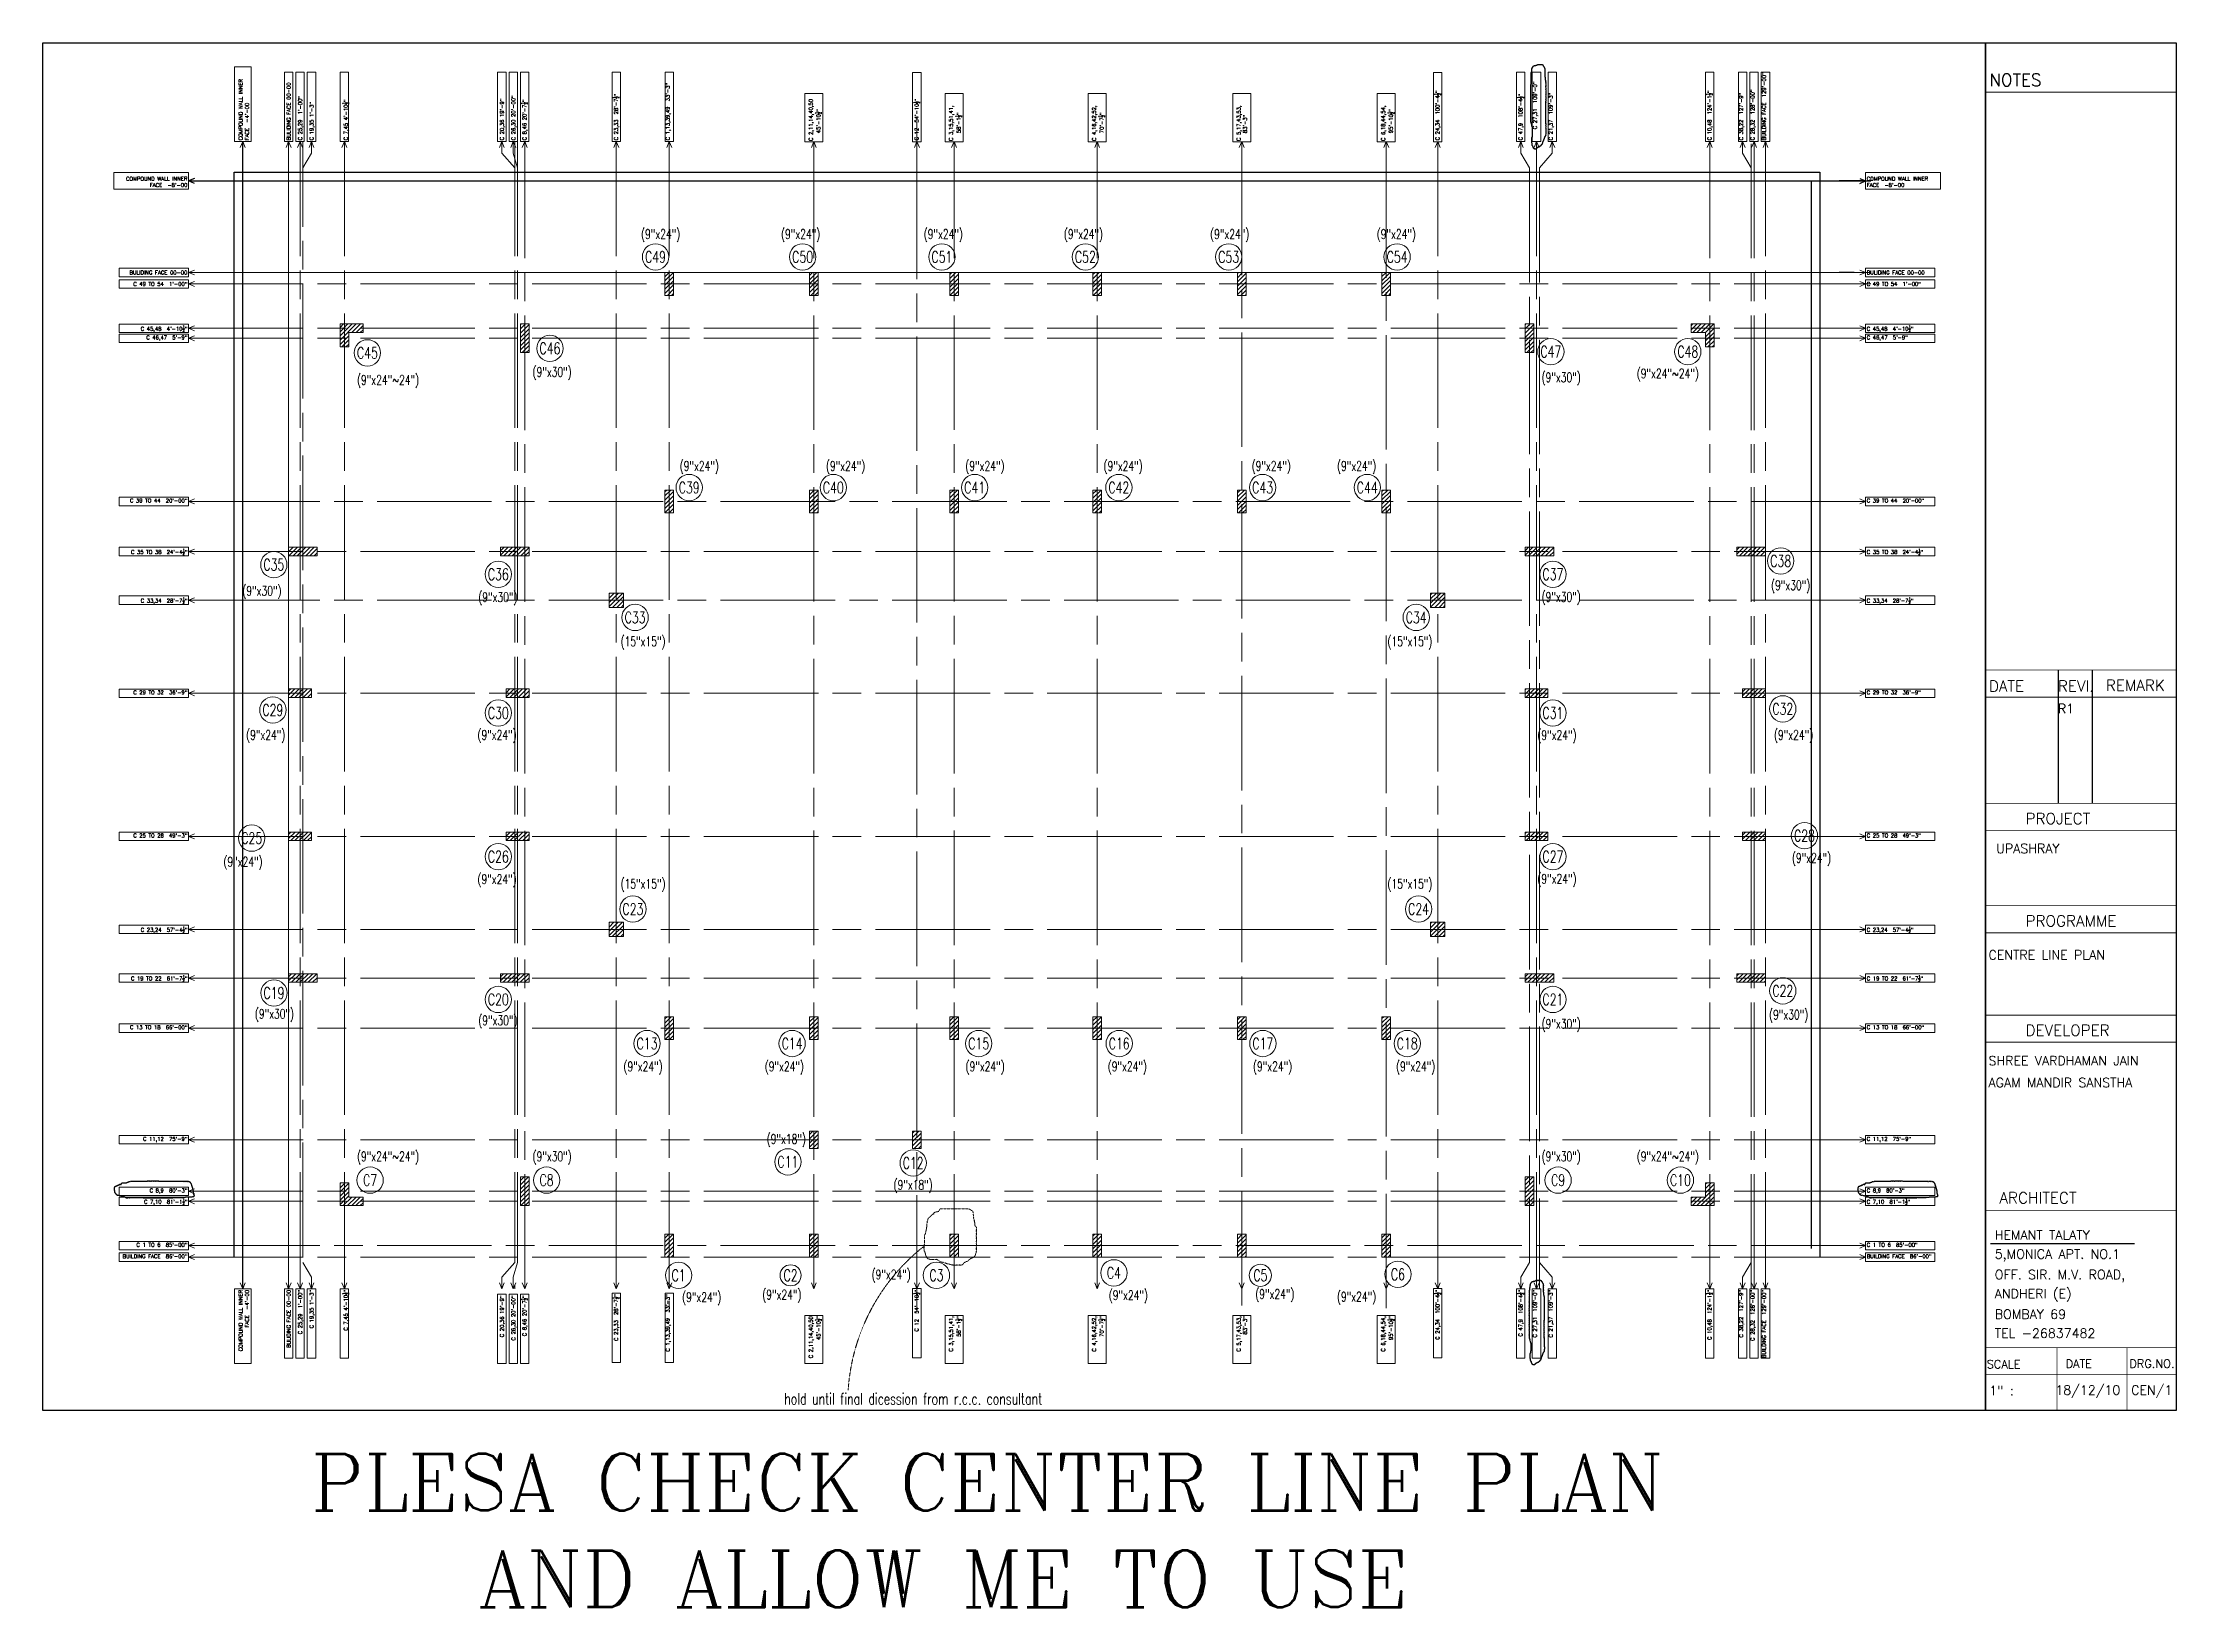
# Model space of a CAD drawing. Header units: inches. Extents: x 61991 to 161106, y 29687 to 64402.
# Drawn here: x 63427 to 65664, y 44312 to 45952 of the extents above; entities that cross this region are included whole.
import ezdxf
from ezdxf.enums import TextEntityAlignment as Align

# ---------------------------------------------------------------- set-up
doc = ezdxf.new("R2010")
doc.units = ezdxf.units.IN
doc.header["$MEASUREMENT"] = 0
doc.linetypes.add('ACAD_ISO08W100', pattern=[36, 24, -3, 6, -3])
doc.linetypes.add('DASHED2', pattern=[0.375, 0.25, -0.125])
doc.layers.add('BAL', color=7, linetype='DASHED2', lineweight=15)
doc.layers.add('S-BEAM', color=7, linetype='Continuous', lineweight=15)
doc.layers.add('text', color=4, linetype='Continuous')
doc.styles.add('romanc.shx', font='romanc.shx')
doc.styles.add('ROMANS', font='R.SHX', dxfattribs={"width": 0.7})
pattern_1 = [(45, (-1877510.3718, 524229.6493), (-2.209708691, 2.209708691), [])]
pattern_2 = [(45, (-1877662.0392, 524289.6493), (-2.209708691, 2.209708691), [])]
pattern_3 = [(45, (-1876609.0392, 524289.6493), (-2.209708691, 2.209708691), [])]

msp = doc.modelspace()

# ---------------------------------------------------------------- texts
at = {"layer": 'S-BEAM', "linetype": 'Continuous', "style": 'ROMANS', "width": 0.7}
for s, height, p in [('(9"x24")', 10, (64074.60034, 45751.09309)), ('(9"x24")', 10, (64221.32635, 45751.09309)), ('(9"x24")', 10, (64370.85511, 45751.09309)), ('(9"x24")', 10, (64517.76418, 45751.09309)), ('(9"x24")', 10, (64671.06981, 45751.09309)), ('(9"x24")', 10, (64845.70432, 45751.09309)), ('C49', 12, (64069.22862, 45727.12578)), ('C50', 12, (64223.39551, 45727.12578)), ('C51', 12, (64369.38107, 45727.12578)), ('C52', 12, (64519.73348, 45727.12578)), ('C53', 12, (64669.95903, 45727.12578)), ('C54', 12, (64846.47478, 45727.12578)), ('C45', 12, (63767.25524, 45626.55539)), ('C46', 12, (63958.57521, 45631.28814)), ('C47', 12, (65007.59881, 45627.80398)), ('C48', 12, (65151.17836, 45627.80398)), ('(9"x24"~24")', 10, (63788.88977, 45598.21426)), ('(9"x30")', 10, (63960.87089, 45606.53495)), ('(9"x30")', 10, (65018.45749, 45600.91862)), ('(9"x24"~24")', 10, (65130.21047, 45604.90566)), ('(9"x24")', 10, (64115.11129, 45508.00575)), ('(9"x24")', 10, (64268.38835, 45508.00575)), ('(9"x24")', 10, (64414.44904, 45508.00575)), ('(9"x24")', 10, (64559.31424, 45508.00575)), ('(9"x24")', 10, (64714.58273, 45508.00575)), ('(9"x24")', 10, (64804.06275, 45508.00575)), ('C39', 12, (64104.50196, 45485.38293)), ('C40', 12, (64255.56936, 45485.38293)), ('C41', 12, (64403.75818, 45485.38293)), ('C42', 12, (64554.82839, 45485.38293)), ('C43', 12, (64705.52981, 45485.38293)), ('C44', 12, (64815.21643, 45485.38293)), ('C35', 12, (63669.15726, 45404.5457)), ('C36', 12, (63904.44217, 45394.46317)), ('C37', 12, (65009.7972, 45394.46317)), ('C38', 12, (65248.51455, 45408.44394)), ('(9"x30")', 10, (63656.68147, 45377.13509)), ('(9"x30")', 10, (63903.97464, 45370.4461)), ('(9"x30")', 10, (65018.45749, 45370.77566)), ('(9"x30")', 10, (65258.99763, 45382.96208)), ('C33', 12, (64047.81769, 45349.24235)), ('C34', 12, (64866.49342, 45349.24235)), ('(15"x15")', 10, (64056.16661, 45324.14021)), ('(15"x15")', 10, (64859.92535, 45324.14021)), ('C29', 12, (63668.14783, 45252.26227)), ('C30', 12, (63904.44217, 45249.12781)), ('C31', 12, (65009.7972, 45249.12781)), ('C32', 12, (65250.74642, 45253.42892)), ('(9"x24")', 10, (63660.68473, 45226.13377)), ('(9"x24")', 10, (63903.16293, 45226.13377)), ('(9"x24")', 10, (65014.0295, 45225.91564)), ('(9"x24")', 10, (65262.00785, 45226.13377)), ('C25', 12, (63646.01642, 45117.97767)), ('C26', 12, (63904.44217, 45098.57297)), ('C27', 12, (65009.7972, 45098.57297)), ('C28', 12, (65273.43475, 45120.52512)), ('(9"x24")', 10, (63636.88213, 45093.23949)), ('(9"x24")', 10, (65014.0295, 45075.31104)), ('(9"x24")', 10, (65280.84255, 45097.16204)), ('(9"x24")', 10, (63903.16293, 45074.90094)), ('(15"x15")', 10, (64056.16661, 45070.07279)), ('(15"x15")', 10, (64859.92535, 45070.07279)), ('C23', 12, (64045.54536, 45043.60082)), ('C24', 12, (64868.97452, 45043.60082)), ('C19', 12, (63669.31952, 44955.65719)), ('C20', 12, (63904.44217, 44948.84909)), ('C21', 12, (65009.7972, 44948.84909)), ('C22', 12, (65250.74642, 44957.8826)), ('(9"x30")', 10, (63669.84114, 44933.76894)), ('(9"x30")', 10, (63903.97464, 44926.96084)), ('(9"x30")', 10, (65018.45749, 44923.35773)), ('(9"x30")', 10, (65256.89904, 44932.91878)), ('C13', 12, (64060.37157, 44902.68321)), ('C14', 12, (64212.40158, 44902.68321)), ('C15', 12, (64407.98909, 44902.68321)), ('C16', 12, (64555.20812, 44902.68321)), ('C17', 12, (64705.78218, 44902.68321)), ('C18', 12, (64857.1024, 44902.68321)), ('(9"x24")', 10, (64056.16661, 44878.67977)), ('(9"x24")', 10, (64204.26655, 44878.67977)), ('(9"x24")', 10, (64414.71535, 44878.67977)), ('(9"x24")', 10, (64563.75736, 44878.67977)), ('(9"x24")', 10, (64715.95873, 44878.67977)), ('(9"x24")', 10, (64865.90939, 44878.67977)), ('(9"x24"~24")', 10, (63788.88977, 44784.37953)), ('(9"x30")', 10, (63960.87089, 44784.37953)), ('(9"x18")', 10, (64206.29945, 44802.60512)), ('(9"x30")', 10, (65018.45749, 44784.37953)), ('(9"x24"~24")', 10, (65130.21047, 44784.37953)), ('C11', 12, (64207.96661, 44778.67374)), ('C12', 12, (64339.28535, 44777.46198)), ('C7', 12, (63770.06327, 44759.47372)), ('C8', 12, (63955.06211, 44759.47372)), ('(9"x18")', 10, (64339.23586, 44754.56742)), ('C9', 12, (65015.22231, 44759.47372)), ('C10', 12, (65143.44339, 44759.47372)), ('C1', 12, (64093.4392, 44659.72918)), ('C2', 12, (64210.81782, 44659.72918)), ('(9"x24")', 10, (64316.21372, 44660.56466)), ('C3', 12, (64363.66163, 44659.72918)), ('C4', 12, (64549.64861, 44662.30088)), ('C5', 12, (64703.14531, 44659.72918)), ('C6', 12, (64847.33095, 44660.82358)), ('(9"x24")', 10, (64117.68186, 44636.79807)), ('(9"x24")', 10, (64201.62272, 44639.50115)), ('(9"x24")', 10, (64564.83344, 44638.89758)), ('(9"x24")', 10, (64718.34081, 44640.13206)), ('(9"x24")', 10, (64803.97523, 44637.38186)), ('hold until final dicession from r.c.c. consultant', 12, (64339.31312, 44530.24816))]:
    msp.add_text(s, height=height, dxfattribs=at).set_placement(p, align=Align.MIDDLE_CENTER)
at = {"layer": 'S-BEAM', "char_height": 4, "width": 230.74017, "rotation": 90, "style": 'romanc.shx'}
for s, insert, attachment_point in [("COMPOUND WALL INNER \\PFACE  -4'-00", (63632.36469, 45849.25634), 1), ('BULIDING FACE 00-00', (63682.71681, 45849.26701), 1), ('C 27,31  109\'-0"', (64988.9552, 45910.85501), 3), ('\\A1;BUILDING FACE  129\'-00"', (65228.98298, 45849.26701), 1), ('C 25,29  1\'-00"', (63694.71681, 45849.26701), 1), ('C 19,35 1\'-3"', (63706.71681, 45849.26701), 1), ('\\A1;C 7,45 4\'-10{\\H0.7x;\\S1/2;}"', (63741.21681, 45849.26701), 1), ('\\A1;C 20,36 19\'-9"', (63906.21681, 45849.26701), 1), ('\\A1;C 26,30 20\'-00"', (63918.21681, 45849.26701), 1), ('\\A1;C 8,46 20\'-7{\\H0.7x;\\S1/2;}"', (63928.48298, 45849.26701), 1), ('\\A1;C 23,33  28\'-7{\\H0.7x;\\S1/2;}"', (64024.48298, 45849.26701), 1), ('\\A1;C 1,13,39,49  33\'-3"', (64079.98298, 45849.26701), 1), ('\\A1;C 2,11,14,40,50  \\P   45\'-10{\\H0.7x;\\S1/2;}"', (64229.92852, 45848.59789), 1), ('\\A1;C 12  54\'-10{\\H0.7x;\\S1/2;}"', (64339.48298, 45849.20249), 1), ('\\A1;C 24,34  100\'-4{\\H0.7x;\\S1/2;}"', (64885.4552, 45849.20249), 1), ('\\A1;C 47,9  108\'-4{\\H0.7x;\\S1/2;}"', (64972.4552, 45849.26701), 1), ('\\A1;C 21,37  109\'-3"', (65005.48298, 45849.26701), 1), ('\\A1;C 10,48  124\'-1{\\H0.7x;\\S1/2;}"', (65170.48298, 45849.26701), 1), ('\\A1;C 38,22  127\'-9"', (65204.98298, 45849.26701), 1), ('\\A1;C 28,32  128\'-00"', (65216.98298, 45849.26701), 1), ('\\A1;C 3,15,51,41,  \\P   58\'-1{\\H0.7x;\\S1/2;}"', (64376.90075, 45848.59789), 1), ('\\A1;C 4,16,42,52,  \\P   70\'-7{\\H0.7x;\\S1/2;}"', (64526.87297, 45848.59789), 1), ('\\A1;C 5,17,43,53,  \\P   83\'-3"', (64678.40075, 45848.59789), 1), ('\\A1;C 6,18,44,54,  \\P   95\'-10{\\H0.7x;\\S1/2;}"', (64829.90075, 45848.59789), 1), ("COMPOUND WALL INNER \\PFACE  -4'-00", (63632.36469, 44644.39156), 3), ('BULIDING FACE 00-00', (63682.71681, 44644.38089), 3), ('C 25,29  1\'-00"', (63694.71681, 44644.38089), 3), ('C 19,35 1\'-3"', (63706.71681, 44644.38089), 3), ('\\A1;C 7,45 4\'-10{\\H0.7x;\\S1/2;}"', (63741.21681, 44644.38089), 3), ('\\A1;C 20,36 19\'-9"', (63906.21681, 44638.57043), 3), ('\\A1;C 26,30 20\'-00"', (63918.21681, 44638.57043), 3), ('\\A1;C 8,46 20\'-7{\\H0.7x;\\S1/2;}"', (63928.48298, 44638.57043), 3), ('\\A1;C 23,33  28\'-7{\\H0.7x;\\S1/2;}"', (64024.48298, 44639.81381), 3), ('\\A1;C 1,13,39,49  33\'-3"', (64079.98298, 44639.81381), 3), ('\\A1;C 12  54\'-10{\\H0.7x;\\S1/2;}"', (64339.48298, 44644.44541), 3), ('\\A1;C 24,34  100\'-4{\\H0.7x;\\S1/2;}"', (64885.4552, 44644.44541), 3), ('\\A1;C 47,9  108\'-4{\\H0.7x;\\S1/2;}"', (64972.4552, 44644.38089), 3), ('C 27,31  109\'-0"', (64988.9552, 44644.38089), 3), ('\\A1;C 21,37  109\'-3"', (65005.48298, 44644.38089), 3), ('\\A1;C 10,48  124\'-1{\\H0.7x;\\S1/2;}"', (65170.48298, 44644.38089), 3), ('\\A1;C 38,22  127\'-9"', (65204.98298, 44644.38089), 3), ('\\A1;C 28,32  128\'-00"', (65216.98298, 44644.38089), 3), ('\\A1;BUILDING FACE  129\'-00"', (65228.98298, 44644.38089), 3), ('\\A1;C 2,11,14,40,50  \\P   45\'-10{\\H0.7x;\\S1/2;}"', (64229.92852, 44616.8896), 3), ('\\A1;C 3,15,51,41,  \\P   58\'-1{\\H0.7x;\\S1/2;}"', (64376.90075, 44616.8896), 3), ('\\A1;C 4,16,42,52,  \\P   70\'-7{\\H0.7x;\\S1/2;}"', (64526.87297, 44616.8896), 3), ('\\A1;C 5,17,43,53,  \\P   83\'-3"', (64678.40075, 44616.8896), 3), ('\\A1;C 6,18,44,54,  \\P   95\'-10{\\H0.7x;\\S1/2;}"', (64829.90075, 44616.8896), 3)]:
    msp.add_mtext(s, dxfattribs=dict(at, insert=insert, attachment_point=attachment_point))
at = {"layer": 'S-BEAM', "style": 'romanc.shx'}
for s, insert, char_height, width, attachment_point in [("COMPOUND WALL INNER \\PFACE  -8'-00", (63578.52807, 45811.07613), 4, 230.74017, 3), ("COMPOUND WALL INNER \\PFACE  -8'-00", (65338.7113, 45811.07613), 4, 230.74017, 1), ('BULIDING FACE 00-00', (63578.52807, 45712.72401), 4, 230.74017, 3), ('BULIDING FACE 00-00', (65338.7113, 45712.72401), 4, 230.74017, 1), ('C 49 TO 54  1\'-00"', (63578.52807, 45700.72401), 4, 230.74017, 3), ('C 49 TO 54  1\'-00"', (65338.7113, 45700.72401), 4, 230.74017, 1), ('\\A1;C 45,48  4\'-10{\\H0.7x;\\S1/2;}"', (63578.52807, 45655.18504), 4, 230.74017, 3), ('\\A1;C 46,47  5\'-9"', (63578.52807, 45644.68504), 4, 230.74017, 3), ('\\A1;C 45,48  4\'-10{\\H0.7x;\\S1/2;}"', (65338.7113, 45655.18504), 4, 230.74017, 1), ('\\A1;C 46,47  5\'-9"', (65338.7113, 45644.68504), 4, 230.74017, 1), ('\\A1;C 39 TO 44  20\'-00"', (63578.52807, 45473.68504), 4, 230.74017, 3), ('\\A1;C 39 TO 44  20\'-00"', (65338.7113, 45473.68504), 4, 230.74017, 1), ('\\A1;C 35 TO 38  24\'-4{\\H0.7x;\\S1/2;}"', (63578.52807, 45421.18504), 4, 230.74017, 3), ('\\A1;C 35 TO 38  24\'-4{\\H0.7x;\\S1/2;}"', (65338.7113, 45421.18504), 4, 230.74017, 1), ('\\A1;C 33,34  28\'-7{\\H0.7x;\\S1/2;}"', (63578.52807, 45370.18504), 4, 230.74017, 3), ('\\A1;C 33,34  28\'-7{\\H0.7x;\\S1/2;}"', (65338.7113, 45370.18504), 4, 230.74017, 1), ('\\A1;C 29 TO 32  36\'-9"', (63578.52807, 45272.68504), 4, 230.74017, 3), ('\\A1;C 29 TO 32  36\'-9"', (65338.7113, 45272.68504), 4, 230.74017, 1), ('\\A1;C 25 TO 28  49\'-3"', (63578.52807, 45122.68504), 4, 230.74017, 3), ('\\A1;C 25 TO 28  49\'-3"', (65338.7113, 45122.68504), 4, 230.74017, 1), ('\\A1;C 23,24  57\'-4{\\H0.7x;\\S1/2;}"', (63578.52807, 45025.18504), 4, 230.74017, 3), ('\\A1;C 23,24  57\'-4{\\H0.7x;\\S1/2;}"', (65338.7113, 45025.18504), 4, 230.74017, 1), ('\\A1;C 19 TO 22  61\'-7{\\H0.7x;\\S1/2;}"', (63578.52807, 44974.18504), 4, 230.74017, 3), ('\\A1;C 19 TO 22  61\'-7{\\H0.7x;\\S1/2;}"', (65338.7113, 44974.18504), 4, 230.74017, 1), ('\\A1;C 13 TO 18  66\'-00"', (63578.52807, 44921.68504), 4, 230.74017, 3), ('\\A1;C 13 TO 18  66\'-00"', (65338.7113, 44921.68504), 4, 230.74017, 1), ('\\A1;C 11,12  75\'-9"', (63578.52807, 44804.68504), 4, 230.74017, 3), ('\\A1;C 11,12  75\'-9"', (65338.7113, 44804.68504), 4, 230.74017, 1), ('C 8,9  80\'-3"', (63578.52807, 44750.68504), 4, 230.74017, 3), ('C 8,9  80\'-3"', (65338.7113, 44750.68504), 4, 230.74017, 1), ('\\A1;C 7,10  81\'-1{\\H0.7x;\\S1/2;}"', (63578.52807, 44740.18504), 4, 230.74017, 3), ('\\A1;C 7,10  81\'-1{\\H0.7x;\\S1/2;}"', (65338.7113, 44740.18504), 4, 230.74017, 1), ('\\A1;BUILDING FACE  86\'-00"', (63578.52807, 44681.68504), 4, 230.74017, 3), ('\\A1;C 1 TO 6  85\'-00"', (63578.52807, 44693.68504), 4, 230.74017, 3), ('\\A1;BUILDING FACE  86\'-00"', (65338.7113, 44681.68504), 4, 230.74017, 1), ('\\A1;C 1 TO 6  85\'-00"', (65338.7113, 44693.68504), 4, 230.74017, 1), ('PLESA CHECK CENTER LINE PLAN', (63707.96474, 44472.56417), 59.4196488, 782297.9257824, 1), (' AND ALLOW ME TO USE', (63842.45886, 44371.2052), 59.4196488, 782297.9257824, 1)]:
    msp.add_mtext(s, dxfattribs=dict(at, insert=insert, char_height=char_height, width=width, attachment_point=attachment_point))
at = {"layer": 'text', "color": 7, "style": 'ROMANS'}
for s, height, p in [('NOTES', 12.914662, (65467.15265, 45906.23796)), ('REMARK', 11.623196, (65589.38398, 45272.34318)), ('DATE', 11.623196, (65466.76509, 45271.47432)), ('REVI.', 11.623196, (65539.07047, 45271.53394)), ('R1', 9.685996, (65539.07047, 45248.91395)), ('PROJECT', 11.623196, (65505.17104, 45132.61144)), ('UPASHRAY', 9.685996, (65474.35041, 45102.24806)), ('PROGRAMME', 11.623196, (65505.17104, 45025.35203)), ('CENTRE LINE PLAN', 9.6859965, (65466.3314, 44990.6968)), ('DEVELOPER', 11.623196, (65505.17104, 44910.71807)), ('SHREE VARDHAMAN JAIN', 9.6859965, (65466.3314, 44879.85402)), ('AGAM MANDIR SANSTHA', 9.6859965, (65466.3314, 44856.89158)), ('ARCHITECT', 11.623196, (65477.85014, 44735.17883)), ('HEMANT TALATY', 9.6859965, (65472.88483, 44697.12762)), ('5,MONICA APT. NO.1', 9.6859965, (65472.88483, 44677.15373)), ('OFF. SIR. M.V. ROAD,', 9.6859965, (65472.88483, 44655.64336)), ('ANDHERI (E)', 9.6859965, (65472.88483, 44635.66946)), ('BOMBAY 69', 9.685996, (65472.88483, 44614.1591)), ('TEL -26837482', 9.6859965, (65472.88483, 44594.1852)), ('SCALE', 8.717397, (65464.44224, 44562.20156)), ('DATE', 8.717397, (65547.14235, 44562.6771)), ('DRG.NO.', 8.717397, (65613.89592, 44562.81543)), ('18/12/10', 9.685996, (65536.38786, 44534.60102)), ('CEN/1', 9.685996, (65615.83117, 44534.60102)), ('1" :', 9.685996, (65467.15137, 44534.12548))]:
    msp.add_text(s, height=height, dxfattribs=at).set_placement(p)

# ---------------------------------------------------------------- hatches: boundary and pattern name
at = {"layer": 'S-BEAM'}
h = msp.add_hatch(dxfattribs=at)
h.set_pattern_fill('ANSI31', color=256, scale=25)
h.set_pattern_definition(pattern_1)
h.paths.add_polyline_path([(64079.11969, 45710.82113), (64088.11969, 45710.82113), (64088.11969, 45686.82113), (64079.11969, 45686.82113)])
h = msp.add_hatch(dxfattribs=at)
h.set_pattern_fill('ANSI31', color=256, scale=25)
h.set_pattern_definition(pattern_1)
h.paths.add_polyline_path([(64230.61969, 45710.82113), (64239.61969, 45710.82113), (64239.61969, 45686.82113), (64230.61969, 45686.82113)])
h = msp.add_hatch(dxfattribs=at)
h.set_pattern_fill('ANSI31', color=256, scale=25)
h.set_pattern_definition(pattern_1)
h.paths.add_polyline_path([(64377.61969, 45710.82113), (64386.61969, 45710.82113), (64386.61969, 45686.82113), (64377.61969, 45686.82113)])
h = msp.add_hatch(dxfattribs=at)
h.set_pattern_fill('ANSI31', color=256, scale=25)
h.set_pattern_definition(pattern_1)
h.paths.add_polyline_path([(64527.61969, 45710.82113), (64536.61969, 45710.82113), (64536.61969, 45686.82113), (64527.61969, 45686.82113)])
h = msp.add_hatch(dxfattribs=at)
h.set_pattern_fill('ANSI31', color=256, scale=25)
h.set_pattern_definition(pattern_1)
h.paths.add_polyline_path([(64679.11969, 45710.82113), (64688.11969, 45710.82113), (64688.11969, 45686.82113), (64679.11969, 45686.82113)])
h = msp.add_hatch(dxfattribs=at)
h.set_pattern_fill('ANSI31', color=256, scale=25)
h.set_pattern_definition(pattern_1)
h.paths.add_polyline_path([(64830.61969, 45710.82113), (64839.61969, 45710.82113), (64839.61969, 45686.82113), (64830.61969, 45686.82113)])
h = msp.add_hatch(dxfattribs=at)
h.set_pattern_fill('ANSI31', color=256, scale=25)
h.set_pattern_definition(pattern_1)
h.paths.add_polyline_path([(63747.61969, 45632.82113), (63738.61969, 45632.82113), (63738.61969, 45656.82113), (63762.61969, 45656.82113), (63762.61969, 45647.82113), (63747.61969, 45647.82113)])
h = msp.add_hatch(dxfattribs=at)
h.set_pattern_fill('ANSI31', color=256, scale=25)
h.set_pattern_definition(pattern_2)
h.paths.add_polyline_path([(63927.61969, 45656.82113), (63936.61969, 45656.82113), (63936.61969, 45626.82113), (63927.61969, 45626.82113)])
h = msp.add_hatch(dxfattribs=at)
h.set_pattern_fill('ANSI31', color=256, scale=25)
h.set_pattern_definition(pattern_3)
h.paths.add_polyline_path([(64980.61969, 45656.82113), (64989.61969, 45656.82113), (64989.61969, 45626.82113), (64980.61969, 45626.82113)])
h = msp.add_hatch(dxfattribs=at)
h.set_pattern_fill('ANSI31', color=256, scale=25)
h.set_pattern_definition(pattern_1)
h.paths.add_polyline_path([(65169.61969, 45632.82113), (65178.61969, 45632.82113), (65178.61969, 45656.82113), (65154.61969, 45656.82113), (65154.61969, 45647.82113), (65169.61969, 45647.82113)])
h = msp.add_hatch(dxfattribs=at)
h.set_pattern_fill('ANSI31', color=256, scale=25)
h.set_pattern_definition(pattern_1)
h.paths.add_polyline_path([(64079.11969, 45482.82113), (64088.11969, 45482.82113), (64088.11969, 45458.82113), (64079.11969, 45458.82113)])
h = msp.add_hatch(dxfattribs=at)
h.set_pattern_fill('ANSI31', color=256, scale=25)
h.set_pattern_definition(pattern_1)
h.paths.add_polyline_path([(64230.61969, 45482.82113), (64239.61969, 45482.82113), (64239.61969, 45458.82113), (64230.61969, 45458.82113)])
h = msp.add_hatch(dxfattribs=at)
h.set_pattern_fill('ANSI31', color=256, scale=25)
h.set_pattern_definition(pattern_1)
h.paths.add_polyline_path([(64377.61969, 45482.82113), (64386.61969, 45482.82113), (64386.61969, 45458.82113), (64377.61969, 45458.82113)])
h = msp.add_hatch(dxfattribs=at)
h.set_pattern_fill('ANSI31', color=256, scale=25)
h.set_pattern_definition(pattern_1)
h.paths.add_polyline_path([(64527.61969, 45482.82113), (64536.61969, 45482.82113), (64536.61969, 45458.82113), (64527.61969, 45458.82113)])
h = msp.add_hatch(dxfattribs=at)
h.set_pattern_fill('ANSI31', color=256, scale=25)
h.set_pattern_definition(pattern_1)
h.paths.add_polyline_path([(64679.11969, 45482.82113), (64688.11969, 45482.82113), (64688.11969, 45458.82113), (64679.11969, 45458.82113)])
h = msp.add_hatch(dxfattribs=at)
h.set_pattern_fill('ANSI31', color=256, scale=25)
h.set_pattern_definition(pattern_1)
h.paths.add_polyline_path([(64830.61969, 45482.82113), (64839.61969, 45482.82113), (64839.61969, 45458.82113), (64830.61969, 45458.82113)])
h = msp.add_hatch(dxfattribs=at)
h.set_pattern_fill('ANSI31', color=256, scale=25)
h.set_pattern_definition(pattern_1)
h.paths.add_polyline_path([(63714.61969, 45422.82113), (63714.61969, 45413.82113), (63684.61969, 45413.82113), (63684.61969, 45422.82113)])
h = msp.add_hatch(dxfattribs=at)
h.set_pattern_fill('ANSI31', color=256, scale=25)
h.set_pattern_definition(pattern_1)
h.paths.add_polyline_path([(63936.61969, 45422.82113), (63936.61969, 45413.82113), (63906.61969, 45413.82113), (63906.61969, 45422.82113)])
h = msp.add_hatch(dxfattribs=at)
h.set_pattern_fill('ANSI31', color=256, scale=25)
h.set_pattern_definition(pattern_1)
h.paths.add_polyline_path([(64980.61969, 45422.82113), (64980.61969, 45413.82113), (65010.61969, 45413.82113), (65010.61969, 45422.82113)])
h = msp.add_hatch(dxfattribs=at)
h.set_pattern_fill('ANSI31', color=256, scale=25)
h.set_pattern_definition(pattern_1)
h.paths.add_polyline_path([(65202.61969, 45422.82113), (65202.61969, 45413.82113), (65232.61969, 45413.82113), (65232.61969, 45422.82113)])
h = msp.add_hatch(dxfattribs=at)
h.set_pattern_fill('ANSI31', color=256, scale=25)
h.set_pattern_definition(pattern_1)
h.paths.add_polyline_path([(64035.61969, 45359.82113), (64020.61969, 45359.82113), (64020.61969, 45374.82113), (64035.61969, 45374.82113)])
h = msp.add_hatch(dxfattribs=at)
h.set_pattern_fill('ANSI31', color=256, scale=25)
h.set_pattern_definition(pattern_1)
h.paths.add_polyline_path([(64881.61969, 45359.82113), (64896.61969, 45359.82113), (64896.61969, 45374.82113), (64881.61969, 45374.82113)])
h = msp.add_hatch(dxfattribs=at)
h.set_pattern_fill('ANSI31', color=256, scale=25)
h.set_pattern_definition(pattern_1)
h.paths.add_polyline_path([(63708.61969, 45274.32113), (63708.61969, 45265.32113), (63684.61969, 45265.32113), (63684.61969, 45274.32113)])
h = msp.add_hatch(dxfattribs=at)
h.set_pattern_fill('ANSI31', color=256, scale=25)
h.set_pattern_definition(pattern_1)
h.paths.add_polyline_path([(63936.61969, 45274.32113), (63936.61969, 45265.32113), (63912.61969, 45265.32113), (63912.61969, 45274.32113)])
h = msp.add_hatch(dxfattribs=at)
h.set_pattern_fill('ANSI31', color=256, scale=25)
h.set_pattern_definition(pattern_1)
h.paths.add_polyline_path([(64980.61969, 45274.32113), (64980.61969, 45265.32113), (65004.61969, 45265.32113), (65004.61969, 45274.32113)])
h = msp.add_hatch(dxfattribs=at)
h.set_pattern_fill('ANSI31', color=256, scale=25)
h.set_pattern_definition(pattern_1)
h.paths.add_polyline_path([(65208.61969, 45274.32113), (65208.61969, 45265.32113), (65232.61969, 45265.32113), (65232.61969, 45274.32113)])
h = msp.add_hatch(dxfattribs=at)
h.set_pattern_fill('ANSI31', color=256, scale=25)
h.set_pattern_definition(pattern_1)
h.paths.add_polyline_path([(63708.61969, 45124.32113), (63708.61969, 45115.32113), (63684.61969, 45115.32113), (63684.61969, 45124.32113)])
h = msp.add_hatch(dxfattribs=at)
h.set_pattern_fill('ANSI31', color=256, scale=25)
h.set_pattern_definition(pattern_1)
h.paths.add_polyline_path([(63936.61969, 45124.32113), (63936.61969, 45115.32113), (63912.61969, 45115.32113), (63912.61969, 45124.32113)])
h = msp.add_hatch(dxfattribs=at)
h.set_pattern_fill('ANSI31', color=256, scale=25)
h.set_pattern_definition(pattern_1)
h.paths.add_polyline_path([(64980.61969, 45124.32113), (64980.61969, 45115.32113), (65004.61969, 45115.32113), (65004.61969, 45124.32113)])
h = msp.add_hatch(dxfattribs=at)
h.set_pattern_fill('ANSI31', color=256, scale=25)
h.set_pattern_definition(pattern_1)
h.paths.add_polyline_path([(65208.61969, 45124.32113), (65208.61969, 45115.32113), (65232.61969, 45115.32113), (65232.61969, 45124.32113)])
h = msp.add_hatch(dxfattribs=at)
h.set_pattern_fill('ANSI31', color=256, scale=25)
h.set_pattern_definition(pattern_1)
h.paths.add_polyline_path([(64035.61969, 45014.82113), (64020.61969, 45014.82113), (64020.61969, 45029.82113), (64035.61969, 45029.82113)])
h = msp.add_hatch(dxfattribs=at)
h.set_pattern_fill('ANSI31', color=256, scale=25)
h.set_pattern_definition(pattern_1)
h.paths.add_polyline_path([(64881.61969, 45014.82113), (64896.61969, 45014.82113), (64896.61969, 45029.82113), (64881.61969, 45029.82113)])
h = msp.add_hatch(dxfattribs=at)
h.set_pattern_fill('ANSI31', color=256, scale=25)
h.set_pattern_definition([(45, (-1877732.3718, 524229.6493), (-2.209708691, 2.209708691), [])])
h.paths.add_polyline_path([(63714.61969, 44975.82113), (63714.61969, 44966.82113), (63684.61969, 44966.82113), (63684.61969, 44975.82113)])
h = msp.add_hatch(dxfattribs=at)
h.set_pattern_fill('ANSI31', color=256, scale=25)
h.set_pattern_definition(pattern_1)
h.paths.add_polyline_path([(63936.61969, 44975.82113), (63936.61969, 44966.82113), (63906.61969, 44966.82113), (63906.61969, 44975.82113)])
h = msp.add_hatch(dxfattribs=at)
h.set_pattern_fill('ANSI31', color=256, scale=25)
h.set_pattern_definition(pattern_1)
h.paths.add_polyline_path([(64980.61969, 44975.82113), (64980.61969, 44966.82113), (65010.61969, 44966.82113), (65010.61969, 44975.82113)])
h = msp.add_hatch(dxfattribs=at)
h.set_pattern_fill('ANSI31', color=256, scale=25)
h.set_pattern_definition(pattern_1)
h.paths.add_polyline_path([(65202.61969, 44975.82113), (65202.61969, 44966.82113), (65232.61969, 44966.82113), (65232.61969, 44975.82113)])
h = msp.add_hatch(dxfattribs=at)
h.set_pattern_fill('ANSI31', color=256, scale=25)
h.set_pattern_definition(pattern_1)
h.paths.add_polyline_path([(64079.11969, 44906.82113), (64088.11969, 44906.82113), (64088.11969, 44930.82113), (64079.11969, 44930.82113)])
h = msp.add_hatch(dxfattribs=at)
h.set_pattern_fill('ANSI31', color=256, scale=25)
h.set_pattern_definition(pattern_1)
h.paths.add_polyline_path([(64230.61969, 44906.82113), (64239.61969, 44906.82113), (64239.61969, 44930.82113), (64230.61969, 44930.82113)])
h = msp.add_hatch(dxfattribs=at)
h.set_pattern_fill('ANSI31', color=256, scale=25)
h.set_pattern_definition(pattern_1)
h.paths.add_polyline_path([(64377.61969, 44906.82113), (64386.61969, 44906.82113), (64386.61969, 44930.82113), (64377.61969, 44930.82113)])
h = msp.add_hatch(dxfattribs=at)
h.set_pattern_fill('ANSI31', color=256, scale=25)
h.set_pattern_definition(pattern_1)
h.paths.add_polyline_path([(64527.61969, 44906.82113), (64536.61969, 44906.82113), (64536.61969, 44930.82113), (64527.61969, 44930.82113)])
h = msp.add_hatch(dxfattribs=at)
h.set_pattern_fill('ANSI31', color=256, scale=25)
h.set_pattern_definition(pattern_1)
h.paths.add_polyline_path([(64679.11969, 44906.82113), (64688.11969, 44906.82113), (64688.11969, 44930.82113), (64679.11969, 44930.82113)])
h = msp.add_hatch(dxfattribs=at)
h.set_pattern_fill('ANSI31', color=256, scale=25)
h.set_pattern_definition(pattern_1)
h.paths.add_polyline_path([(64830.61969, 44906.82113), (64839.61969, 44906.82113), (64839.61969, 44930.82113), (64830.61969, 44930.82113)])
h = msp.add_hatch(dxfattribs=at)
h.set_pattern_fill('ANSI31', color=256, scale=25)
h.set_pattern_definition([(45, (-1877657.3718, 524229.6493), (-2.209708691, 2.209708691), [])])
h.paths.add_polyline_path([(64230.61969, 44792.82113), (64239.61969, 44792.82113), (64239.61969, 44810.82113), (64230.61969, 44810.82113)])
h = msp.add_hatch(dxfattribs=at)
h.set_pattern_fill('ANSI31', color=256, scale=25)
h.set_pattern_definition([(45, (-1877546.3718, 524229.6493), (-2.209708691, 2.209708691), [])])
h.paths.add_polyline_path([(64347.61969, 44792.82113), (64338.61969, 44792.82113), (64338.61969, 44810.82113), (64347.61969, 44810.82113)])
h = msp.add_hatch(dxfattribs=at)
h.set_pattern_fill('ANSI31', color=256, scale=25)
h.set_pattern_definition(pattern_1)
h.paths.add_polyline_path([(63747.61969, 44756.82113), (63738.61969, 44756.82113), (63738.61969, 44732.82113), (63762.61969, 44732.82113), (63762.61969, 44741.82113), (63747.61969, 44741.82113)])
h = msp.add_hatch(dxfattribs=at)
h.set_pattern_fill('ANSI31', color=256, scale=25)
h.set_pattern_definition(pattern_2)
h.paths.add_polyline_path([(63927.61969, 44732.82113), (63936.61969, 44732.82113), (63936.61969, 44762.82113), (63927.61969, 44762.82113)])
h = msp.add_hatch(dxfattribs=at)
h.set_pattern_fill('ANSI31', color=256, scale=25)
h.set_pattern_definition(pattern_3)
h.paths.add_polyline_path([(64980.61969, 44732.82113), (64989.61969, 44732.82113), (64989.61969, 44762.82113), (64980.61969, 44762.82113)])
h = msp.add_hatch(dxfattribs=at)
h.set_pattern_fill('ANSI31', color=256, scale=25)
h.set_pattern_definition(pattern_1)
h.paths.add_polyline_path([(65169.61969, 44756.82113), (65178.61969, 44756.82113), (65178.61969, 44732.82113), (65154.61969, 44732.82113), (65154.61969, 44741.82113), (65169.61969, 44741.82113)])
h = msp.add_hatch(dxfattribs=at)
h.set_pattern_fill('ANSI31', color=256, scale=25)
h.set_pattern_definition(pattern_1)
h.paths.add_polyline_path([(64079.11969, 44678.82113), (64088.11969, 44678.82113), (64088.11969, 44702.82113), (64079.11969, 44702.82113)])
h = msp.add_hatch(dxfattribs=at)
h.set_pattern_fill('ANSI31', color=256, scale=25)
h.set_pattern_definition(pattern_1)
h.paths.add_polyline_path([(64230.61969, 44678.82113), (64239.61969, 44678.82113), (64239.61969, 44702.82113), (64230.61969, 44702.82113)])
h = msp.add_hatch(dxfattribs=at)
h.set_pattern_fill('ANSI31', color=256, scale=25)
h.set_pattern_definition(pattern_1)
h.paths.add_polyline_path([(64377.61969, 44678.82113), (64386.61969, 44678.82113), (64386.61969, 44702.82113), (64377.61969, 44702.82113)])
h = msp.add_hatch(dxfattribs=at)
h.set_pattern_fill('ANSI31', color=256, scale=25)
h.set_pattern_definition(pattern_1)
h.paths.add_polyline_path([(64527.61969, 44678.82113), (64536.61969, 44678.82113), (64536.61969, 44702.82113), (64527.61969, 44702.82113)])
h = msp.add_hatch(dxfattribs=at)
h.set_pattern_fill('ANSI31', color=256, scale=25)
h.set_pattern_definition(pattern_1)
h.paths.add_polyline_path([(64679.11969, 44678.82113), (64688.11969, 44678.82113), (64688.11969, 44702.82113), (64679.11969, 44702.82113)])
h = msp.add_hatch(dxfattribs=at)
h.set_pattern_fill('ANSI31', color=256, scale=25)
h.set_pattern_definition(pattern_1)
h.paths.add_polyline_path([(64830.61969, 44678.82113), (64839.61969, 44678.82113), (64839.61969, 44702.82113), (64830.61969, 44702.82113)])

# ---------------------------------------------------------------- linework, layer by layer
at = {"color": 2}
for p, q in [((63636.59191, 44645.72489), (63636.59191, 45847.85345)), ((63579.8614, 45806.82113), (65343.0463, 45806.82113)), ((63585.87711, 45809.40387), (63579.87711, 45806.82113)), ((63579.87711, 45806.82113), (63591.87711, 45806.82113)), ((63585.87711, 45804.2384), (63579.87711, 45806.82113)), ((63627.61969, 44678.82113), (63627.61969, 45815.82113)), ((63627.61969, 45815.82113), (65289.61969, 45815.82113)), ((63636.61969, 44678.82113), (63636.61969, 45806.82113)), ((63636.61969, 45806.82113), (65280.61969, 45806.82113)), ((65280.61969, 45806.82113), (65280.61969, 45422.82113)), ((65280.61969, 45806.82113), (65280.61969, 44687.82113)), ((65280.61969, 45806.82113), (65280.61969, 45422.82113)), ((65280.61969, 45806.82113), (65280.61969, 44687.82113)), ((65289.61969, 45815.82113), (65289.61969, 44678.82113)), ((65289.61969, 45815.82113), (65289.61969, 44678.82113)), ((65337.36226, 45806.82113), (65325.36226, 45806.82113)), ((65331.36226, 45809.40387), (65337.36226, 45806.82113)), ((65331.36226, 45804.2384), (65337.36226, 45806.82113))]:
    msp.add_line(p, q, dxfattribs=at)
msp.add_lwpolyline([(63426.89626, 45951.65047), (65463.27705, 45951.65047), (65463.27705, 44518.06848), (63426.89626, 44518.06848)], close=True)
for points in [[(63591.87711, 45806.82113), (63607.42506, 45806.82113)], [(65325.36226, 45806.82113), (65309.81432, 45806.82113)]]:
    msp.add_lwpolyline(points, dxfattribs=at)
at = {"layer": 'BAL', "color": 6, "flags": 128}
msp.add_lwpolyline([(64360.83985, 44723.90857, 0.52056705), (64360.0476, 44723.90857, 0.52056705), (64359.45726, 44723.32812, 0.52056705), (64358.93705, 44722.81662, 0.52056705), (64358.50988, 44722.39661, 0.52056705), (64358.03828, 44721.9329, 0.52056705), (64357.67903, 44721.57966, 0.52056705), (64357.23186, 44721.13998, 0.52056705), (64356.70967, 44720.83646, 0.52056705), (64356.24924, 44720.47985, 0.52056705), (64355.81638, 44720.1446, 0.52056705), (64355.40141, 44719.73311, 0.52056705), (64355.38193, 44719.29432, 0.52056705), (64354.82506, 44719.01611, 0.52056705), (64354.68252, 44718.31059, 0.52056705), (64354.55882, 44717.69838, 0.52056705), (64354.28845, 44717.12782, 0.52056705), (64354.21876, 44716.45247, 0.52056705), (64354.1343, 44715.63404, 0.52056705), (64354.04759, 44715.10538, 0.52056705), (64353.92515, 44714.35893, 0.52056705), (64353.79212, 44713.54797, 0.52056705), (64353.70474, 44713.01524, 0.52056705), (64353.70416, 44712.21654, 0.52056705), (64353.70378, 44711.69503, 0.52056705), (64353.70342, 44711.19046, 0.52056705), (64353.70294, 44710.53324, 0.52056705), (64353.4612, 44709.78165, 0.52056705), (64353.32359, 44709.07516, 0.52056705), (64353.18033, 44708.33964, 0.52056705), (64353.06376, 44707.74112, 0.52056705), (64352.90972, 44706.95029, 0.52056705), (64352.82176, 44706.43057, 0.52056705), (64352.707, 44705.75248, 0.52056705), (64352.59873, 44705.11276, 0.52056705), (64352.47872, 44704.40366, 0.52056705), (64352.30258, 44703.8356, 0.52056705), (64352.0952, 44703.16675, 0.52056705), (64351.79647, 44702.51628, 0.52056705), (64351.30836, 44702.18143, 0.52056705), (64351.23027, 44701.60313, 0.52056705), (64351.18351, 44701.25686, 0.52056705), (64351.18351, 44700.47788, 0.52056705), (64351.18351, 44699.70242, 0.52056705), (64351.18351, 44699.16054, 0.52056705), (64351.18351, 44698.56306, 0.52056705), (64351.18351, 44697.8394, 0.52056705), (64351.18351, 44697.24093, 0.52056705), (64351.18351, 44696.62878, 0.52056705), (64351.18351, 44696.00157, 0.52056705), (64351.18351, 44695.30439, 0.52056705), (64351.18351, 44694.5278, 0.52056705), (64351.18351, 44693.95649, 0.52056705), (64351.18351, 44693.42585, 0.52056705), (64351.18351, 44692.92571, 0.52056705), (64351.18351, 44692.27565, 0.52056705), (64350.79592, 44691.66011, 0.52056705), (64350.77413, 44691.05857, 0.52056705), (64350.76755, 44690.34852, 0.52056705), (64350.76505, 44689.80731, 0.52056705), (64350.76368, 44689.09358, 0.52056705), (64350.76368, 44688.45804, 0.52056705), (64350.76368, 44687.71238, 0.52056705), (64350.76368, 44687.41414, 0.52056705), (64350.76368, 44686.74106, 0.52056705), (64350.76368, 44686.11201, 0.52056705), (64350.92921, 44685.63309, 0.52056705), (64351.13539, 44685.03652, 0.52056705), (64351.48035, 44684.62467, 0.52056705), (64351.58649, 44684.13594, 0.52056705), (64351.74354, 44683.65553, 0.52056705), (64351.9087, 44683.15031, 0.52056705), (64352.17928, 44682.54812, 0.52056705), (64352.29237, 44681.75693, 0.52056705), (64352.40765, 44680.95047, 0.52056705), (64352.71367, 44680.50186, 0.52056705), (64353.01302, 44679.94546, 0.52056705), (64353.30552, 44679.37089, 0.52056705), (64353.61409, 44678.76475, 0.52056705), (64353.95466, 44678.09576, 0.52056705), (64354.34067, 44677.60368, 0.52056705), (64354.93384, 44677.21833, 0.52056705), (64355.5416, 44677.08094, 0.52056705), (64356.23074, 44676.821, 0.52056705), (64356.79517, 44676.60811, 0.52056705), (64357.30948, 44676.53285, 0.52056705), (64357.96129, 44676.52401, 0.52056705), (64358.49151, 44676.51682, 0.52056705), (64359.29797, 44676.51452, 0.52056705), (64359.81099, 44676.51306, 0.52056705), (64360.60614, 44676.5108, 0.52056705), (64361.14274, 44676.50927, 0.52056705), (64361.83665, 44676.50816, 0.52056705), (64362.62309, 44676.50786, 0.52056705), (64363.16526, 44676.50782, 0.52056705), (64363.94565, 44676.50776, 0.52056705), (64364.4949, 44676.2969, 0.52056705), (64365.05205, 44675.9336, 0.52056705), (64365.46968, 44675.58759, 0.52056705), (64366.05676, 44675.34779, 0.52056705), (64366.49324, 44675.0057, 0.52056705), (64366.71259, 44674.42369, 0.52056705), (64367.16681, 44674.19096, 0.52056705), (64367.84085, 44674.04743, 0.52056705), (64368.59229, 44673.88742, 0.52056705), (64369.29374, 44673.73806, 0.52056705), (64369.92811, 44673.60298, 0.52056705), (64370.57022, 44673.39724, 0.52056705), (64371.08431, 44673.23253, 0.52056705), (64371.77829, 44672.91452, 0.52056705), (64372.30825, 44672.85629, 0.52056705), (64372.99811, 44672.7805, 0.52056705), (64373.5445, 44672.58042, 0.52056705), (64374.16319, 44672.35387, 0.52056705), (64374.87916, 44672.00739, 0.52056705), (64375.55582, 44671.93572, 0.52056705), (64376.29036, 44671.91068, 0.52056705), (64377.0289, 44671.5614, 0.52056705), (64377.57847, 44671.48199, 0.52056705), (64378.2184, 44671.17625, 0.52056705), (64378.85518, 44670.86136, 0.52056705), (64379.64727, 44670.72321, 0.52056705), (64380.20502, 44670.70071, 0.52056705), (64380.90996, 44670.67227, 0.52056705), (64381.59324, 44670.64471, 0.52056705), (64382.32766, 44670.63815, 0.52056705), (64383.00942, 44670.63685, 0.52056705), (64383.5491, 44670.63581, 0.52056705), (64384.2686, 44670.63516, 0.52056705), (64384.83327, 44670.63511, 0.52056705), (64385.60751, 44670.6351, 0.52056705), (64386.29587, 44670.63509, 0.52056705), (64387.10409, 44670.63508, 0.52056705), (64387.61913, 44670.63508, 0.52056705), (64388.37025, 44670.63508, 0.52056705), (64388.8712, 44670.63508, 0.52056705), (64389.70029, 44670.63508, 0.52056705), (64390.39944, 44670.84946, 0.52056705), (64391.03174, 44671.04334, 0.52056705), (64391.27638, 44671.499, 0.52056705), (64391.64503, 44671.93147, 0.52056705), (64392.14721, 44672.52057, 0.52056705), (64392.57211, 44672.95818, 0.52056705), (64392.987, 44673.38549, 0.52056705), (64393.68548, 44673.67053, 0.52056705), (64394.31462, 44673.92728, 0.52056705), (64394.85927, 44674.14956, 0.52056705), (64395.44152, 44674.38717, 0.52056705), (64396.01957, 44674.62307, 0.52056705), (64396.45209, 44674.95902, 0.52056705), (64397.05138, 44675.42449, 0.52056705), (64397.48601, 44675.77061, 0.52056705), (64397.93071, 44676.12476, 0.52056705), (64398.50411, 44676.5814, 0.52056705), (64398.97032, 44676.95267, 0.52056705), (64399.36506, 44677.26702, 0.52056705), (64400.0336, 44677.60675, 0.52056705), (64400.55388, 44677.87113, 0.52056705), (64401.20399, 44678.20148, 0.52056705), (64401.87379, 44678.54185, 0.52056705), (64402.42274, 44678.8208, 0.52056705), (64403.03799, 44679.28793, 0.52056705), (64403.41903, 44679.76489, 0.52056705), (64403.83848, 44680.28994, 0.52056705), (64404.31028, 44680.88051, 0.52056705), (64404.41025, 44681.44038, 0.52056705), (64404.64566, 44682.20708, 0.52056705), (64404.84124, 44682.84408, 0.52056705), (64405.07808, 44683.61542, 0.52056705), (64405.28387, 44684.28566, 0.52056705), (64405.32367, 44684.98122, 0.52056705), (64405.33385, 44685.60413, 0.52056705), (64405.33619, 44686.40026, 0.52056705), (64405.33772, 44686.92256, 0.52056705), (64405.34006, 44687.71945, 0.52056705), (64405.34168, 44688.26844, 0.52056705), (64405.34187, 44688.88335, 0.52056705), (64405.34212, 44689.66945, 0.52056705), (64405.34234, 44690.36316, 0.52056705), (64405.34252, 44690.93151, 0.52056705), (64405.34275, 44691.65571, 0.52056705), (64405.34275, 44692.40152, 0.52056705), (64405.34275, 44692.95477, 0.52056705), (64405.34275, 44693.5844, 0.52056705), (64405.34275, 44694.34716, 0.52056705), (64405.34275, 44694.90366, 0.52056705), (64405.34275, 44695.45482, 0.52056705), (64405.34275, 44696.21325, 0.52056705), (64405.34277, 44697.02454, 0.52056705), (64405.34279, 44697.6834, 0.52056705), (64405.34281, 44698.46569, 0.52056705), (64405.34283, 44699.01029, 0.52056705), (64405.34284, 44699.67199, 0.52056705), (64405.34286, 44700.21942, 0.52056705), (64405.34286, 44700.92637, 0.52056705), (64405.34286, 44701.60635, 0.52056705), (64405.34286, 44702.13195, 0.52056705), (64405.34286, 44702.9434, 0.52056705), (64405.34287, 44703.60366, 0.52056705), (64405.34287, 44704.21996, 0.52056705), (64405.34287, 44704.73124, 0.52056705), (64405.34287, 44705.35156, 0.52056705), (64405.34287, 44705.87779, 0.52056705), (64405.34287, 44706.64717, 0.52056705), (64405.34287, 44707.29997, 0.52056705), (64405.34287, 44708.11244, 0.52056705), (64405.34287, 44708.85553, 0.52056705), (64405.34287, 44709.55482, 0.52056705), (64405.34287, 44710.35542, 0.52056705), (64404.61002, 44710.67509, 0.52056705), (64404.28223, 44711.34022, 0.52056705), (64403.96931, 44711.96862, 0.52056705), (64403.743, 44712.42311, 0.52056705), (64403.72031, 44713.18713, 0.52056705), (64403.70125, 44713.82904, 0.52056705), (64403.68484, 44714.38179, 0.52056705), (64403.6691, 44714.912, 0.52056705), (64403.41443, 44715.52653, 0.52056705), (64403.32595, 44716.17478, 0.52056705), (64403.25457, 44716.6978, 0.52056705), (64403.06475, 44717.47239, 0.52056705), (64402.92333, 44718.04948, 0.52056705), (64402.7537, 44718.73017, 0.52056705), (64402.57223, 44719.45834, 0.52056705), (64402.48862, 44720.21085, 0.52056705), (64402.4221, 44720.80963, 0.52056705), (64402.41374, 44721.46696, 0.52056705), (64402.40492, 44722.16053, 0.52056705), (64402.40435, 44722.74623, 0.52056705), (64402.11846, 44723.2517, 0.52056705), (64402.05178, 44723.99456, 0.52056705), (64402.02413, 44724.8174, 0.52056705), (64402.00441, 44725.40434, 0.52056705), (64401.76034, 44725.97057, 0.52056705), (64401.6489, 44726.46756, 0.52056705), (64401.31691, 44726.99196, 0.52056705), (64400.80097, 44727.22927, 0.52056705), (64400.11295, 44727.57071, 0.52056705), (64399.71088, 44727.90126, 0.52056705), (64399.28467, 44728.29925, 0.52056705), (64398.59403, 44728.71081, 0.52056705), (64398.06851, 44729.13405, 0.52056705), (64397.45017, 44729.16871, 0.52056705), (64396.6619, 44729.21291, 0.52056705), (64395.8847, 44729.25648, 0.52056705), (64395.30026, 44729.28925, 0.52056705), (64394.79904, 44729.31735, 0.52056705), (64394.14105, 44729.35424, 0.52056705), (64393.53692, 44729.3575, 0.52056705), (64392.94306, 44729.3607, 0.52056705), (64392.20949, 44729.36103, 0.52056705), (64391.46894, 44729.36137, 0.52056705), (64390.82057, 44729.36167, 0.52056705), (64390.16797, 44729.36169, 0.52056705), (64389.39777, 44729.36171, 0.52056705), (64388.79652, 44729.36173, 0.52056705), (64388.14927, 44729.36175, 0.52056705), (64387.35471, 44729.36175, 0.52056705), (64386.71145, 44729.36175, 0.52056705), (64386.13054, 44729.36175, 0.52056705), (64385.37572, 44729.36175, 0.52056705), (64384.87264, 44729.36175, 0.52056705), (64384.29106, 44729.36175, 0.52056705), (64383.4696, 44729.36175, 0.52056705), (64382.93455, 44729.36175, 0.52056705), (64382.31286, 44729.36175, 0.52056705), (64381.70959, 44729.36175, 0.52056705), (64380.99196, 44729.36175, 0.52056705), (64380.34054, 44729.36175, 0.52056705), (64379.5388, 44729.36175, 0.52056705), (64378.91489, 44729.36175, 0.52056705), (64378.13611, 44729.36175, 0.52056705), (64377.51327, 44729.36175, 0.52056705), (64377.01242, 44729.36175, 0.52056705), (64376.20992, 44729.36175, 0.52056705), (64375.40284, 44729.36175, 0.52056705), (64374.70276, 44729.36175, 0.52056705), (64373.88287, 44729.36175, 0.52056705), (64373.19094, 44729.36175, 0.52056705), (64372.51835, 44729.36175, 0.52056705), (64371.94659, 44729.36175, 0.52056705), (64371.27535, 44729.36175, 0.52056705), (64370.73011, 44729.36175, 0.52056705), (64370.16955, 44729.36175, 0.52056705), (64369.52555, 44729.36175, 0.52056705), (64368.78929, 44729.36175, 0.52056705), (64368.08474, 44729.36175, 0.52056705), (64367.44372, 44729.07789, 0.52056705), (64366.87109, 44728.97094, 0.52056705), (64366.73438, 44728.19815, 0.52056705), (64366.49407, 44727.46248, 0.52056705), (64366.13921, 44726.79454, 0.52056705), (64365.76463, 44726.41688, 0.52056705), (64365.29568, 44726.62778, 0.52056705), (64364.56688, 44726.36989, 0.52056705), (64364.05246, 44726.25821, 0.52056705), (64363.40201, 44726.02736, 0.52056705), (64362.72768, 44725.83428, 0.52056705), (64362.05688, 44725.6601, 0.52056705), (64361.36722, 44725.20236, 0.52056705), (64360.86767, 44724.72112, 0.52056705)], format="xyb", close=True, dxfattribs=at)
at = {"layer": 'BAL'}
msp.add_arc((64479.93982, 44525.71175), 209.26238, 128.11735542, 176.29126528, dxfattribs=at)
at = {"layer": 'Defpoints', "color": 6, "flags": 128}
for points in [[(64987.37577, 45922.54065, 0.52056705), (64987.37577, 45921.73226, 0.52056705), (64987.23299, 45921.24848, 0.52056705), (64986.94947, 45920.57636, 0.52056705), (64986.93057, 45919.76326, 0.52056705), (64986.92783, 45919.05913, 0.52056705), (64986.75867, 45918.30655, 0.52056705), (64986.70409, 45917.62333, 0.52056705), (64986.70328, 45916.84607, 0.52056705), (64986.70319, 45916.22428, 0.52056705), (64986.70316, 45915.51794, 0.52056705), (64986.70314, 45915.01034, 0.52056705), (64986.70314, 45914.26412, 0.52056705), (64986.70314, 45913.73736, 0.52056705), (64986.70314, 45913.13724, 0.52056705), (64986.70314, 45912.55956, 0.52056705), (64986.70314, 45911.96041, 0.52056705), (64986.70314, 45911.44435, 0.52056705), (64986.70314, 45910.64958, 0.52056705), (64986.70314, 45909.87447, 0.52056705), (64986.70314, 45909.089, 0.52056705), (64986.70314, 45908.29583, 0.52056705), (64986.52428, 45907.50555, 0.52056705), (64986.48977, 45906.84252, 0.52056705), (64986.47967, 45906.02638, 0.52056705), (64986.479, 45905.23621, 0.52056705), (64986.47888, 45904.53708, 0.52056705), (64986.47885, 45903.95216, 0.52056705), (64986.47885, 45903.3033, 0.52056705), (64986.47885, 45902.80317, 0.52056705), (64986.47885, 45902.08233, 0.52056705), (64986.47885, 45901.55362, 0.52056705), (64986.47885, 45900.74432, 0.52056705), (64986.47885, 45900.09708, 0.52056705), (64986.47885, 45899.55456, 0.52056705), (64986.47885, 45898.7945, 0.52056705), (64986.47885, 45898.23429, 0.52056705), (64986.47885, 45897.43656, 0.52056705), (64986.47885, 45896.77919, 0.52056705), (64986.47885, 45896.04069, 0.52056705), (64986.47885, 45895.52059, 0.52056705), (64986.47885, 45894.90127, 0.52056705), (64986.47885, 45894.27365, 0.52056705), (64986.47885, 45893.63751, 0.52056705), (64986.47885, 45892.84579, 0.52056705), (64986.47885, 45892.09372, 0.52056705), (64986.47885, 45891.29041, 0.52056705), (64986.47885, 45890.61321, 0.52056705), (64986.47885, 45889.93909, 0.52056705), (64986.47885, 45889.36078, 0.52056705), (64986.47885, 45888.55707, 0.52056705), (64986.47885, 45887.93682, 0.52056705), (64986.47885, 45887.34929, 0.52056705), (64986.47885, 45886.77473, 0.52056705), (64986.47885, 45886.02202, 0.52056705), (64986.47885, 45885.4739, 0.52056705), (64986.47885, 45884.73908, 0.52056705), (64986.47885, 45884.14581, 0.52056705), (64986.47885, 45883.61084, 0.52056705), (64986.47885, 45882.94496, 0.52056705), (64986.47885, 45882.18618, 0.52056705), (64986.47885, 45881.41906, 0.52056705), (64986.47885, 45880.66487, 0.52056705), (64986.47885, 45880.0527, 0.52056705), (64986.47885, 45879.52339, 0.52056705), (64986.47885, 45878.84961, 0.52056705), (64986.47885, 45878.18947, 0.52056705), (64986.47885, 45877.58519, 0.52056705), (64986.47885, 45876.87564, 0.52056705), (64986.47885, 45876.06179, 0.52056705), (64986.47885, 45875.37566, 0.52056705), (64986.47885, 45874.74347, 0.52056705), (64986.47885, 45874.14852, 0.52056705), (64986.47885, 45873.42872, 0.52056705), (64986.47885, 45872.85548, 0.52056705), (64986.47885, 45872.17352, 0.52056705), (64986.47885, 45871.38913, 0.52056705), (64986.47885, 45870.67029, 0.52056705), (64986.47885, 45869.94715, 0.52056705), (64986.47885, 45869.43346, 0.52056705), (64986.47885, 45868.84601, 0.52056705), (64986.63073, 45868.18578, 0.52056705), (64986.83966, 45867.49077, 0.52056705), (64987.10884, 45866.89416, 0.52056705), (64987.28023, 45866.21871, 0.52056705), (64987.4697, 45865.47203, 0.52056705), (64987.54877, 45864.7527, 0.52056705), (64987.83174, 45863.98119, 0.52056705), (64988.01172, 45863.30461, 0.52056705), (64988.24409, 45862.78243, 0.52056705), (64988.25746, 45862.23287, 0.52056705), (64988.27071, 45861.49632, 0.52056705), (64988.27249, 45860.85686, 0.52056705), (64988.27276, 45860.33584, 0.52056705), (64988.2729, 45859.68678, 0.52056705), (64988.27291, 45859.15264, 0.52056705), (64988.27292, 45858.33835, 0.52056705), (64988.27292, 45857.59461, 0.52056705), (64988.27292, 45856.88194, 0.52056705), (64988.27292, 45856.10343, 0.52056705), (64988.27292, 45855.31866, 0.52056705), (64988.12288, 45854.72257, 0.52056705), (64988.05391, 45854.03233, 0.52056705), (64988.04946, 45853.42156, 0.52056705), (64988.04874, 45852.74036, 0.52056705), (64987.64093, 45852.2375, 0.52056705), (64987.42702, 45851.47381, 0.52056705), (64987.38885, 45850.83691, 0.52056705), (64987.37669, 45850.00923, 0.52056705), (64987.37603, 45849.48024, 0.52056705), (64987.37579, 45848.68388, 0.52056705), (64987.37577, 45848.17446, 0.52056705), (64987.37577, 45847.36953, 0.52056705), (64987.55361, 45846.5703, 0.52056705), (64987.79282, 45845.98999, 0.52056705), (64987.81744, 45845.23034, 0.52056705), (64987.82328, 45844.67084, 0.52056705), (64988.23256, 45843.96643, 0.52056705), (64988.47056, 45843.50059, 0.52056705), (64988.6399, 45843.01164, 0.52056705), (64988.87192, 45842.32304, 0.52056705), (64989.11419, 45841.59871, 0.52056705), (64989.65666, 45841.14117, 0.52056705), (64990.21478, 45840.80596, 0.52056705), (64991.00705, 45840.62747, 0.52056705), (64991.59172, 45840.54268, 0.52056705), (64992.23283, 45840.53687, 0.52056705), (64992.63942, 45841.05701, 0.52056705), (64993.18152, 45841.41592, 0.52056705), (64993.41345, 45842.05711, 0.52056705), (64994.01669, 45842.29456, 0.52056705), (64994.46466, 45842.57897, 0.52056705), (64995.21343, 45842.89987, 0.52056705), (64995.68893, 45843.12578, 0.52056705), (64996.4155, 45843.39218, 0.52056705), (64996.9288, 45844.01263, 0.52056705), (64997.66088, 45844.33175, 0.52056705), (64997.86467, 45845.0593, 0.52056705), (64998.36097, 45845.46297, 0.52056705), (64998.74959, 45845.85067, 0.52056705), (64999.01458, 45846.32196, 0.52056705), (64999.03239, 45847.07025, 0.52056705), (64999.21945, 45847.77332, 0.52056705), (64999.47837, 45848.36208, 0.52056705), (64999.84133, 45849.08912, 0.52056705), (65000.1305, 45849.66738, 0.52056705), (65000.30175, 45850.3142, 0.52056705), (65000.57184, 45850.78242, 0.52056705), (65000.8256, 45851.52737, 0.52056705), (65001.02094, 45852.10081, 0.52056705), (65001.19468, 45852.61086, 0.52056705), (65001.41132, 45853.09938, 0.52056705), (65001.68505, 45853.52887, 0.52056705), (65001.96332, 45853.96547, 0.52056705), (65002.36308, 45854.5927, 0.52056705), (65002.38844, 45855.23658, 0.52056705), (65002.39658, 45855.88975, 0.52056705), (65002.57083, 45856.48417, 0.52056705), (65002.61876, 45857.046, 0.52056705), (65002.62237, 45857.62838, 0.52056705), (65002.62433, 45858.31148, 0.52056705), (65002.62458, 45858.92344, 0.52056705), (65002.52376, 45859.42135, 0.52056705), (65002.42997, 45860.22607, 0.52056705), (65002.4128, 45860.89907, 0.52056705), (65002.4068, 45861.57845, 0.52056705), (65002.40135, 45862.19678, 0.52056705), (65002.40115, 45862.76982, 0.52056705), (65002.40093, 45863.41705, 0.52056705), (65002.40078, 45864.12353, 0.52056705), (65002.40071, 45864.67222, 0.52056705), (65002.40071, 45865.183, 0.52056705), (65002.4007, 45865.8903, 0.52056705), (65002.4007, 45866.64773, 0.52056705), (65002.2548, 45867.44349, 0.52056705), (65002.20867, 45868.22249, 0.52056705), (65002.18377, 45868.98894, 0.52056705), (65002.17752, 45869.75301, 0.52056705), (65002.17702, 45870.52547, 0.52056705), (65002.1766, 45871.1667, 0.52056705), (65002.17655, 45871.68262, 0.52056705), (65002.1765, 45872.18866, 0.52056705), (65002.17642, 45872.94503, 0.52056705), (65002.17642, 45873.61343, 0.52056705), (65002.17642, 45874.35677, 0.52056705), (65002.17642, 45875.15712, 0.52056705), (65002.17642, 45875.96114, 0.52056705), (65002.17642, 45876.63467, 0.52056705), (65002.17642, 45877.33927, 0.52056705), (65002.17642, 45878.0533, 0.52056705), (65002.17642, 45878.56185, 0.52056705), (65002.17642, 45879.33125, 0.52056705), (65002.17642, 45879.91094, 0.52056705), (65002.17642, 45880.5379, 0.52056705), (65002.17642, 45881.29359, 0.52056705), (65002.17642, 45881.93168, 0.52056705), (65002.17642, 45882.67159, 0.52056705), (65002.17642, 45883.3495, 0.52056705), (65002.17642, 45883.85615, 0.52056705), (65002.17642, 45884.66434, 0.52056705), (65002.17642, 45885.26175, 0.52056705), (65002.17642, 45886.05337, 0.52056705), (65002.17642, 45886.7716, 0.52056705), (65002.26358, 45887.43716, 0.52056705), (65002.34631, 45888.06884, 0.52056705), (65002.38277, 45888.79777, 0.52056705), (65002.39613, 45889.39866, 0.52056705), (65002.39812, 45890.07153, 0.52056705), (65002.3996, 45890.5759, 0.52056705), (65002.40026, 45891.3298, 0.52056705), (65002.40055, 45891.95276, 0.52056705), (65002.40062, 45892.72171, 0.52056705), (65002.40068, 45893.43013, 0.52056705), (65002.40069, 45894.11191, 0.52056705), (65002.4007, 45894.87103, 0.52056705), (65002.4007, 45895.47277, 0.52056705), (65002.4007, 45896.287, 0.52056705), (65002.4007, 45896.85452, 0.52056705), (65002.4007, 45897.65952, 0.52056705), (65002.4007, 45898.4065, 0.52056705), (65002.4007, 45899.09984, 0.52056705), (65002.4007, 45899.88555, 0.52056705), (65002.4007, 45900.70983, 0.52056705), (65002.4007, 45901.29626, 0.52056705), (65002.4007, 45901.97304, 0.52056705), (65002.4007, 45902.76185, 0.52056705), (65002.4007, 45903.38974, 0.52056705), (65002.4007, 45904.1268, 0.52056705), (65002.4007, 45904.70621, 0.52056705), (65002.4007, 45905.29655, 0.52056705), (65002.4007, 45905.94259, 0.52056705), (65002.4007, 45906.58392, 0.52056705), (65002.4007, 45907.28376, 0.52056705), (65002.4007, 45907.89521, 0.52056705), (65002.4007, 45908.67463, 0.52056705), (65002.4007, 45909.24417, 0.52056705), (65002.4007, 45910.04897, 0.52056705), (65002.4007, 45910.6929, 0.52056705), (65002.4007, 45911.27447, 0.52056705), (65002.22008, 45911.86679, 0.52056705), (65002.00045, 45912.35153, 0.52056705), (65001.7834, 45913.14998, 0.52056705), (65001.75019, 45913.80778, 0.52056705), (65001.73881, 45914.48976, 0.52056705), (65001.7301, 45915.0115, 0.52056705), (65001.5642, 45915.76691, 0.52056705), (65001.51836, 45916.48375, 0.52056705), (65001.51096, 45917.04705, 0.52056705), (65001.50794, 45917.82486, 0.52056705), (65001.50513, 45918.54912, 0.52056705), (65001.50403, 45919.30337, 0.52056705), (65001.5038, 45919.89808, 0.52056705), (65001.50359, 45920.42, 0.52056705), (65001.50355, 45920.96965, 0.52056705), (65001.50355, 45921.76759, 0.52056705), (65001.50355, 45922.37287, 0.52056705), (65001.50355, 45923.03438, 0.52056705), (65001.50355, 45923.83291, 0.52056705), (65001.26692, 45924.56998, 0.52056705), (65001.09536, 45925.10432, 0.52056705), (65000.90907, 45925.66597, 0.52056705), (65000.53118, 45926.15646, 0.52056705), (65000.27387, 45926.59868, 0.52056705), (64999.87174, 45927.21943, 0.52056705), (64999.4206, 45927.73556, 0.52056705), (64998.91703, 45928.25784, 0.52056705), (64998.13542, 45928.3424, 0.52056705), (64997.34909, 45928.35914, 0.52056705), (64996.80857, 45928.36141, 0.52056705), (64996.19663, 45928.36398, 0.52056705), (64995.37021, 45928.36585, 0.52056705), (64994.56568, 45928.36618, 0.52056705), (64993.8581, 45928.36618, 0.52056705), (64993.38035, 45928.20192, 0.52056705), (64992.79892, 45927.7276, 0.52056705), (64992.33829, 45927.48511, 0.52056705), (64991.72966, 45927.47192, 0.52056705), (64991.2171, 45927.25787, 0.52056705), (64990.48424, 45927.24831, 0.52056705), (64989.85374, 45927.02572, 0.52056705), (64989.26959, 45926.63955, 0.52056705), (64988.62275, 45926.12806, 0.52056705), (64988.03896, 45925.65396, 0.52056705), (64988.03896, 45924.99559, 0.52056705), (64987.59901, 45924.59048, 0.52056705), (64987.4712, 45924.09145, 0.52056705), (64987.4712, 45923.45719, 0.52056705)], [(63508.15826, 44754.65182, 0.52056705), (63507.34643, 44754.65182, 0.52056705), (63506.86953, 44754.20993, 0.52056705), (63506.17826, 44754.18082, 0.52056705), (63505.56865, 44753.64797, 0.52056705), (63505.13655, 44753.36106, 0.52056705), (63504.44372, 44753.16104, 0.52056705), (63503.85895, 44752.9171, 0.52056705), (63503.20651, 44752.73789, 0.52056705), (63502.63574, 44752.42302, 0.52056705), (63502.17342, 44752.05372, 0.52056705), (63502.02952, 44751.73148, 0.52056705), (63501.94045, 44750.93125, 0.52056705), (63501.85656, 44750.25523, 0.52056705), (63501.84255, 44749.46256, 0.52056705), (63501.97638, 44748.97338, 0.52056705), (63502.16804, 44748.39768, 0.52056705), (63502.36212, 44747.81471, 0.52056705), (63502.36212, 44747.03166, 0.52056705), (63502.77734, 44746.31954, 0.52056705), (63503.09429, 44745.57604, 0.52056705), (63503.65316, 44745.10487, 0.52056705), (63504.21779, 44744.9669, 0.52056705), (63504.74797, 44744.58346, 0.52056705), (63504.22486, 44744.14849, 0.52056705), (63504.89354, 44743.93771, 0.52056705), (63505.50744, 44743.74419, 0.52056705), (63506.2293, 44743.74419, 0.52056705), (63506.74235, 44743.74419, 0.52056705), (63507.41215, 44743.64369, 0.52056705), (63507.98653, 44743.55751, 0.52056705), (63508.48795, 44743.48227, 0.52056705), (63509.29896, 44743.32193, 0.52056705), (63510.01709, 44743.17994, 0.52056705), (63510.71383, 44742.99838, 0.52056705), (63511.21915, 44742.84399, 0.52056705), (63511.8815, 44742.69558, 0.52056705), (63512.51007, 44742.39108, 0.52056705), (63513.21005, 44741.98399, 0.52056705), (63513.76705, 44741.6271, 0.52056705), (63514.30375, 44741.34928, 0.52056705), (63514.89306, 44741.1251, 0.52056705), (63515.70883, 44741.25221, 0.52056705), (63516.44104, 44741.26642, 0.52056705), (63517.15386, 44741.26886, 0.52056705), (63517.76786, 44741.26892, 0.52056705), (63518.52134, 44741.26893, 0.52056705), (63519.07007, 44741.26893, 0.52056705), (63519.8546, 44741.41932, 0.52056705), (63520.65578, 44741.49774, 0.52056705), (63521.33265, 44741.564, 0.52056705), (63521.99276, 44741.56765, 0.52056705), (63522.57279, 44741.56904, 0.52056705), (63523.33042, 44741.56975, 0.52056705), (63524.03695, 44741.56989, 0.52056705), (63524.71551, 44741.57003, 0.52056705), (63525.36545, 44741.57017, 0.52056705), (63525.93269, 44741.57018, 0.52056705), (63526.61313, 44741.43187, 0.52056705), (63527.33962, 44741.28654, 0.52056705), (63527.94741, 44741.27106, 0.52056705), (63528.5284, 44741.26958, 0.52056705), (63529.20908, 44741.26895, 0.52056705), (63529.84448, 44741.26894, 0.52056705), (63530.4098, 44741.26893, 0.52056705), (63530.96179, 44741.26893, 0.52056705), (63531.61332, 44741.26893, 0.52056705), (63532.13408, 44741.22262, 0.52056705), (63532.6407, 44741.17758, 0.52056705), (63533.2373, 44741.12453, 0.52056705), (63533.74666, 44741.12226, 0.52056705), (63534.49157, 44741.11894, 0.52056705), (63535.24164, 44741.11869, 0.52056705), (63535.79934, 44741.1185, 0.52056705), (63536.37419, 44741.1183, 0.52056705), (63537.06464, 44741.11824, 0.52056705), (63537.65073, 44741.11819, 0.52056705), (63538.39675, 44741.11818, 0.52056705), (63539.21511, 44741.11817, 0.52056705), (63540.02714, 44741.11817, 0.52056705), (63540.72991, 44741.11817, 0.52056705), (63541.4586, 44741.11817, 0.52056705), (63542.26987, 44741.11817, 0.52056705), (63542.77315, 44741.11817, 0.52056705), (63543.28396, 44741.11817, 0.52056705), (63544.03796, 44741.11817, 0.52056705), (63544.61063, 44741.11817, 0.52056705), (63545.16078, 44741.11817, 0.52056705), (63545.72847, 44741.11817, 0.52056705), (63546.52689, 44741.11817, 0.52056705), (63547.19841, 44741.11817, 0.52056705), (63547.75406, 44741.11817, 0.52056705), (63548.36398, 44741.11817, 0.52056705), (63548.93498, 44741.11817, 0.52056705), (63549.70472, 44741.11817, 0.52056705), (63550.41649, 44741.11817, 0.52056705), (63551.12977, 44741.11817, 0.52056705), (63551.82383, 44741.11817, 0.52056705), (63552.40026, 44741.11817, 0.52056705), (63553.02822, 44741.11817, 0.52056705), (63553.75196, 44741.11817, 0.52056705), (63554.5736, 44741.11817, 0.52056705), (63555.3224, 44741.11817, 0.52056705), (63555.95248, 44741.11817, 0.52056705), (63556.47936, 44741.11817, 0.52056705), (63557.00172, 44741.11817, 0.52056705), (63557.78122, 44741.11817, 0.52056705), (63558.33013, 44741.11817, 0.52056705), (63558.91888, 44741.11817, 0.52056705), (63559.58727, 44741.11817, 0.52056705), (63560.23383, 44741.11817, 0.52056705), (63560.98599, 44741.11817, 0.52056705), (63561.70174, 44741.11817, 0.52056705), (63562.29841, 44741.11817, 0.52056705), (63562.92392, 44741.11817, 0.52056705), (63563.68375, 44741.23856, 0.52056705), (63564.43106, 44741.35697, 0.52056705), (63565.09416, 44741.39854, 0.52056705), (63565.85323, 44741.41319, 0.52056705), (63566.44627, 44741.41591, 0.52056705), (63566.98048, 44741.41837, 0.52056705), (63567.49569, 44741.41946, 0.52056705), (63568.15154, 44741.41954, 0.52056705), (63568.81827, 44741.41956, 0.52056705), (63569.56793, 44741.41956, 0.52056705), (63570.26528, 44741.41956, 0.52056705), (63571.04568, 44741.41956, 0.52056705), (63571.72232, 44741.56166, 0.52056705), (63572.54949, 44741.5681, 0.52056705), (63573.1403, 44741.56952, 0.52056705), (63573.76984, 44741.57, 0.52056705), (63574.27357, 44741.70659, 0.52056705), (63574.99567, 44741.71742, 0.52056705), (63575.61035, 44741.72057, 0.52056705), (63576.16697, 44741.82215, 0.52056705), (63576.78973, 44741.99444, 0.52056705), (63577.46342, 44742.0864, 0.52056705), (63578.14281, 44742.14051, 0.52056705), (63578.86337, 44742.1636, 0.52056705), (63579.42931, 44742.16678, 0.52056705), (63580.11796, 44742.17065, 0.52056705), (63580.67801, 44742.17211, 0.52056705), (63581.4518, 44742.17276, 0.52056705), (63582.27638, 44742.17285, 0.52056705), (63582.8203, 44742.17285, 0.52056705), (63583.5224, 44742.29652, 0.52056705), (63584.13542, 44742.31846, 0.52056705), (63584.86437, 44742.32349, 0.52056705), (63585.46459, 44742.46909, 0.52056705), (63585.73512, 44743.10494, 0.52056705), (63585.66427, 44743.84374, 0.52056705), (63585.27914, 44744.55805, 0.52056705), (63585.12395, 44745.1575, 0.52056705), (63584.97832, 44745.72005, 0.52056705), (63584.88805, 44746.49434, 0.52056705), (63584.88805, 44747.25434, 0.52056705), (63584.88805, 44747.98642, 0.52056705), (63584.63332, 44748.53838, 0.52056705), (63584.51199, 44749.05596, 0.52056705), (63584.47203, 44749.59439, 0.52056705), (63584.24931, 44750.32396, 0.52056705), (63584.0281, 44751.04856, 0.52056705), (63583.8621, 44751.69474, 0.52056705), (63583.6834, 44752.39035, 0.52056705), (63583.33039, 44752.99032, 0.52056705), (63583.11695, 44753.76568, 0.52056705), (63582.95466, 44754.27526, 0.52056705), (63582.78647, 44755.05998, 0.52056705), (63582.52952, 44755.60597, 0.52056705), (63582.29225, 44756.18425, 0.52056705), (63581.79342, 44756.70645, 0.52056705), (63581.43089, 44757.0724, 0.52056705), (63580.96564, 44757.53731, 0.52056705), (63580.45418, 44757.66751, 0.52056705), (63579.83491, 44757.79505, 0.52056705), (63579.33188, 44757.8399, 0.52056705), (63578.80936, 44757.84134, 0.52056705), (63577.99515, 44757.84242, 0.52056705), (63577.33804, 44757.84246, 0.52056705), (63576.51964, 44757.84247, 0.52056705), (63576.0017, 44757.84248, 0.52056705), (63575.36796, 44757.84248, 0.52056705), (63574.82369, 44757.84248, 0.52056705), (63574.26356, 44757.84248, 0.52056705), (63573.74046, 44757.93616, 0.52056705), (63573.10871, 44757.9624, 0.52056705), (63572.54286, 44757.9859, 0.52056705), (63571.84624, 44757.99063, 0.52056705), (63571.12008, 44757.99063, 0.52056705), (63570.58178, 44757.99063, 0.52056705), (63569.86285, 44757.99063, 0.52056705), (63569.29965, 44757.99063, 0.52056705), (63568.62479, 44757.99063, 0.52056705), (63567.81211, 44757.99063, 0.52056705), (63567.21488, 44757.99063, 0.52056705), (63566.62936, 44757.99063, 0.52056705), (63565.9876, 44757.99063, 0.52056705), (63565.16361, 44757.99063, 0.52056705), (63564.37695, 44757.99063, 0.52056705), (63563.58796, 44757.99063, 0.52056705), (63562.93728, 44757.99063, 0.52056705), (63562.2417, 44757.99063, 0.52056705), (63561.41393, 44757.99063, 0.52056705), (63560.73871, 44757.99176, 0.52056705), (63560.00677, 44757.99298, 0.52056705), (63559.40067, 44757.99298, 0.52056705), (63558.86986, 44757.99298, 0.52056705), (63558.27027, 44757.99298, 0.52056705), (63557.64441, 44757.99298, 0.52056705), (63556.91426, 44757.99298, 0.52056705), (63556.22396, 44757.99298, 0.52056705), (63555.56496, 44757.99298, 0.52056705), (63554.87912, 44757.99298, 0.52056705), (63554.32873, 44757.99317, 0.52056705), (63553.59408, 44757.99317, 0.52056705), (63553.07028, 44757.99317, 0.52056705), (63552.46161, 44757.99317, 0.52056705), (63551.73374, 44757.99321, 0.52056705), (63551.15213, 44757.99323, 0.52056705), (63550.639, 44757.99324, 0.52056705), (63549.93412, 44757.99324, 0.52056705), (63549.2936, 44758.11518, 0.52056705), (63548.68947, 44758.13434, 0.52056705), (63547.942, 44758.14223, 0.52056705), (63547.25482, 44758.14329, 0.52056705), (63546.4578, 44758.14385, 0.52056705), (63545.74858, 44758.14387, 0.52056705), (63545.09061, 44758.14387, 0.52056705), (63544.40123, 44758.14387, 0.52056705), (63543.70547, 44758.14387, 0.52056705), (63543.0266, 44758.14387, 0.52056705), (63542.39105, 44758.14387, 0.52056705), (63541.57702, 44758.14387, 0.52056705), (63540.90847, 44758.14387, 0.52056705), (63540.10465, 44758.14387, 0.52056705), (63539.59422, 44758.14387, 0.52056705), (63538.97289, 44758.14387, 0.52056705), (63538.21547, 44758.14387, 0.52056705), (63537.55066, 44758.14387, 0.52056705), (63536.94602, 44758.14387, 0.52056705), (63536.15258, 44758.06554, 0.52056705), (63535.44285, 44757.99547, 0.52056705), (63534.74463, 44757.99547, 0.52056705), (63534.03711, 44757.99547, 0.52056705), (63533.21347, 44757.99338, 0.52056705), (63532.45694, 44757.99331, 0.52056705), (63531.67785, 44757.99331, 0.52056705), (63530.94012, 44757.99331, 0.52056705), (63530.1123, 44757.99331, 0.52056705), (63529.42262, 44757.99331, 0.52056705), (63528.64036, 44757.99326, 0.52056705), (63527.88907, 44757.99324, 0.52056705), (63527.11372, 44757.99324, 0.52056705), (63526.40337, 44757.99324, 0.52056705), (63525.7466, 44757.99324, 0.52056705), (63524.98724, 44757.99324, 0.52056705), (63524.42456, 44757.99324, 0.52056705), (63523.91015, 44757.99324, 0.52056705), (63523.226, 44757.99324, 0.52056705), (63522.57106, 44757.99324, 0.52056705), (63521.79774, 44757.99324, 0.52056705), (63521.09876, 44757.99324, 0.52056705), (63520.32326, 44757.99324, 0.52056705), (63519.62513, 44757.85044, 0.52056705), (63518.9003, 44757.84433, 0.52056705), (63518.167, 44757.7294, 0.52056705), (63517.38815, 44757.55552, 0.52056705), (63516.78155, 44757.32143, 0.52056705), (63516.32605, 44757.11519, 0.52056705), (63515.82353, 44756.91243, 0.52056705), (63515.1374, 44756.52863, 0.52056705), (63514.4767, 44756.3408, 0.52056705), (63513.87607, 44756.1902, 0.52056705), (63513.09755, 44756.1902, 0.52056705), (63512.37985, 44756.1902, 0.52056705), (63511.77388, 44756.1902, 0.52056705), (63511.00618, 44756.1902, 0.52056705), (63510.50064, 44756.1902, 0.52056705), (63509.81072, 44756.1902, 0.52056705), (63509.81072, 44755.60279, 0.52056705), (63509.00588, 44755.60279, 0.52056705), (63509.00588, 44754.84037, 0.52056705)], [(65335.68308, 44754.65182, 0.52056705), (65334.87125, 44754.65182, 0.52056705), (65334.39434, 44754.20993, 0.52056705), (65333.70307, 44754.18082, 0.52056705), (65333.09347, 44753.64797, 0.52056705), (65332.66137, 44753.36106, 0.52056705), (65331.96853, 44753.16104, 0.52056705), (65331.38377, 44752.9171, 0.52056705), (65330.73133, 44752.73789, 0.52056705), (65330.16055, 44752.42302, 0.52056705), (65329.69824, 44752.05372, 0.52056705), (65329.55434, 44751.73148, 0.52056705), (65329.46527, 44750.93125, 0.52056705), (65329.38138, 44750.25523, 0.52056705), (65329.36737, 44749.46256, 0.52056705), (65329.5012, 44748.97338, 0.52056705), (65329.69286, 44748.39768, 0.52056705), (65329.88694, 44747.81471, 0.52056705), (65329.88694, 44747.03166, 0.52056705), (65330.30215, 44746.31954, 0.52056705), (65330.61911, 44745.57604, 0.52056705), (65331.17797, 44745.10487, 0.52056705), (65331.7426, 44744.9669, 0.52056705), (65332.27279, 44744.58346, 0.52056705), (65331.74967, 44744.14849, 0.52056705), (65332.41836, 44743.93771, 0.52056705), (65333.03226, 44743.74419, 0.52056705), (65333.75411, 44743.74419, 0.52056705), (65334.26716, 44743.74419, 0.52056705), (65334.93697, 44743.64369, 0.52056705), (65335.51135, 44743.55751, 0.52056705), (65336.01277, 44743.48227, 0.52056705), (65336.82377, 44743.32193, 0.52056705), (65337.5419, 44743.17994, 0.52056705), (65338.23865, 44742.99838, 0.52056705), (65338.74397, 44742.84399, 0.52056705), (65339.40632, 44742.69558, 0.52056705), (65340.03489, 44742.39108, 0.52056705), (65340.73486, 44741.98399, 0.52056705), (65341.29186, 44741.6271, 0.52056705), (65341.82857, 44741.34928, 0.52056705), (65342.41788, 44741.1251, 0.52056705), (65343.23364, 44741.25221, 0.52056705), (65343.96586, 44741.26642, 0.52056705), (65344.67868, 44741.26886, 0.52056705), (65345.29267, 44741.26892, 0.52056705), (65346.04615, 44741.26893, 0.52056705), (65346.59488, 44741.26893, 0.52056705), (65347.37942, 44741.41932, 0.52056705), (65348.18059, 44741.49774, 0.52056705), (65348.85747, 44741.564, 0.52056705), (65349.51757, 44741.56765, 0.52056705), (65350.0976, 44741.56904, 0.52056705), (65350.85523, 44741.56975, 0.52056705), (65351.56176, 44741.56989, 0.52056705), (65352.24032, 44741.57003, 0.52056705), (65352.89026, 44741.57017, 0.52056705), (65353.45751, 44741.57018, 0.52056705), (65354.13794, 44741.43187, 0.52056705), (65354.86443, 44741.28654, 0.52056705), (65355.47223, 44741.27106, 0.52056705), (65356.05322, 44741.26958, 0.52056705), (65356.73389, 44741.26895, 0.52056705), (65357.3693, 44741.26894, 0.52056705), (65357.93462, 44741.26893, 0.52056705), (65358.48661, 44741.26893, 0.52056705), (65359.13814, 44741.26893, 0.52056705), (65359.65889, 44741.22262, 0.52056705), (65360.16551, 44741.17758, 0.52056705), (65360.76212, 44741.12453, 0.52056705), (65361.27147, 44741.12226, 0.52056705), (65362.01638, 44741.11894, 0.52056705), (65362.76646, 44741.11869, 0.52056705), (65363.32416, 44741.1185, 0.52056705), (65363.899, 44741.1183, 0.52056705), (65364.58946, 44741.11824, 0.52056705), (65365.17555, 44741.11819, 0.52056705), (65365.92156, 44741.11818, 0.52056705), (65366.73992, 44741.11817, 0.52056705), (65367.55195, 44741.11817, 0.52056705), (65368.25473, 44741.11817, 0.52056705), (65368.98341, 44741.11817, 0.52056705), (65369.79469, 44741.11817, 0.52056705), (65370.29796, 44741.11817, 0.52056705), (65370.80878, 44741.11817, 0.52056705), (65371.56277, 44741.11817, 0.52056705), (65372.13544, 44741.11817, 0.52056705), (65372.6856, 44741.11817, 0.52056705), (65373.25329, 44741.11817, 0.52056705), (65374.0517, 44741.11817, 0.52056705), (65374.72322, 44741.11817, 0.52056705), (65375.27888, 44741.11817, 0.52056705), (65375.88879, 44741.11817, 0.52056705), (65376.45979, 44741.11817, 0.52056705), (65377.22954, 44741.11817, 0.52056705), (65377.9413, 44741.11817, 0.52056705), (65378.65458, 44741.11817, 0.52056705), (65379.34864, 44741.11817, 0.52056705), (65379.92508, 44741.11817, 0.52056705), (65380.55303, 44741.11817, 0.52056705), (65381.27677, 44741.11817, 0.52056705), (65382.09841, 44741.11817, 0.52056705), (65382.84721, 44741.11817, 0.52056705), (65383.4773, 44741.11817, 0.52056705), (65384.00418, 44741.11817, 0.52056705), (65384.52654, 44741.11817, 0.52056705), (65385.30603, 44741.11817, 0.52056705), (65385.85495, 44741.11817, 0.52056705), (65386.44369, 44741.11817, 0.52056705), (65387.11208, 44741.11817, 0.52056705), (65387.75865, 44741.11817, 0.52056705), (65388.51081, 44741.11817, 0.52056705), (65389.22656, 44741.11817, 0.52056705), (65389.82322, 44741.11817, 0.52056705), (65390.44874, 44741.11817, 0.52056705), (65391.20856, 44741.23856, 0.52056705), (65391.95588, 44741.35697, 0.52056705), (65392.61898, 44741.39854, 0.52056705), (65393.37805, 44741.41319, 0.52056705), (65393.97109, 44741.41591, 0.52056705), (65394.50529, 44741.41837, 0.52056705), (65395.0205, 44741.41946, 0.52056705), (65395.67635, 44741.41954, 0.52056705), (65396.34309, 44741.41956, 0.52056705), (65397.09274, 44741.41956, 0.52056705), (65397.79009, 44741.41956, 0.52056705), (65398.57049, 44741.41956, 0.52056705), (65399.24713, 44741.56166, 0.52056705), (65400.07431, 44741.5681, 0.52056705), (65400.66512, 44741.56952, 0.52056705), (65401.29465, 44741.57, 0.52056705), (65401.79839, 44741.70659, 0.52056705), (65402.52049, 44741.71742, 0.52056705), (65403.13517, 44741.72057, 0.52056705), (65403.69179, 44741.82215, 0.52056705), (65404.31455, 44741.99444, 0.52056705), (65404.98823, 44742.0864, 0.52056705), (65405.66762, 44742.14051, 0.52056705), (65406.38818, 44742.1636, 0.52056705), (65406.95413, 44742.16678, 0.52056705), (65407.64277, 44742.17065, 0.52056705), (65408.20282, 44742.17211, 0.52056705), (65408.97662, 44742.17276, 0.52056705), (65409.8012, 44742.17285, 0.52056705), (65410.34512, 44742.17285, 0.52056705), (65411.04721, 44742.29652, 0.52056705), (65411.66024, 44742.31846, 0.52056705), (65412.38919, 44742.32349, 0.52056705), (65412.9894, 44742.46909, 0.52056705), (65413.25993, 44743.10494, 0.52056705), (65413.18909, 44743.84374, 0.52056705), (65412.80395, 44744.55805, 0.52056705), (65412.64877, 44745.1575, 0.52056705), (65412.50313, 44745.72005, 0.52056705), (65412.41287, 44746.49434, 0.52056705), (65412.41287, 44747.25434, 0.52056705), (65412.41287, 44747.98642, 0.52056705), (65412.15813, 44748.53838, 0.52056705), (65412.0368, 44749.05596, 0.52056705), (65411.99684, 44749.59439, 0.52056705), (65411.77412, 44750.32396, 0.52056705), (65411.55292, 44751.04856, 0.52056705), (65411.38692, 44751.69474, 0.52056705), (65411.20821, 44752.39035, 0.52056705), (65410.85521, 44752.99032, 0.52056705), (65410.64176, 44753.76568, 0.52056705), (65410.47948, 44754.27526, 0.52056705), (65410.31129, 44755.05998, 0.52056705), (65410.05433, 44755.60597, 0.52056705), (65409.81707, 44756.18425, 0.52056705), (65409.31823, 44756.70645, 0.52056705), (65408.95571, 44757.0724, 0.52056705), (65408.49045, 44757.53731, 0.52056705), (65407.97899, 44757.66751, 0.52056705), (65407.35973, 44757.79505, 0.52056705), (65406.8567, 44757.8399, 0.52056705), (65406.33418, 44757.84134, 0.52056705), (65405.51997, 44757.84242, 0.52056705), (65404.86285, 44757.84246, 0.52056705), (65404.04445, 44757.84247, 0.52056705), (65403.52652, 44757.84248, 0.52056705), (65402.89277, 44757.84248, 0.52056705), (65402.34851, 44757.84248, 0.52056705), (65401.78837, 44757.84248, 0.52056705), (65401.26527, 44757.93616, 0.52056705), (65400.63353, 44757.9624, 0.52056705), (65400.06767, 44757.9859, 0.52056705), (65399.37105, 44757.99063, 0.52056705), (65398.6449, 44757.99063, 0.52056705), (65398.1066, 44757.99063, 0.52056705), (65397.38767, 44757.99063, 0.52056705), (65396.82446, 44757.99063, 0.52056705), (65396.14961, 44757.99063, 0.52056705), (65395.33692, 44757.99063, 0.52056705), (65394.73969, 44757.99063, 0.52056705), (65394.15417, 44757.99063, 0.52056705), (65393.51242, 44757.99063, 0.52056705), (65392.68842, 44757.99063, 0.52056705), (65391.90177, 44757.99063, 0.52056705), (65391.11278, 44757.99063, 0.52056705), (65390.46209, 44757.99063, 0.52056705), (65389.76651, 44757.99063, 0.52056705), (65388.93875, 44757.99063, 0.52056705), (65388.26352, 44757.99176, 0.52056705), (65387.53159, 44757.99298, 0.52056705), (65386.92549, 44757.99298, 0.52056705), (65386.39468, 44757.99298, 0.52056705), (65385.79509, 44757.99298, 0.52056705), (65385.16923, 44757.99298, 0.52056705), (65384.43907, 44757.99298, 0.52056705), (65383.74878, 44757.99298, 0.52056705), (65383.08978, 44757.99298, 0.52056705), (65382.40393, 44757.99298, 0.52056705), (65381.85355, 44757.99317, 0.52056705), (65381.11889, 44757.99317, 0.52056705), (65380.59509, 44757.99317, 0.52056705), (65379.98643, 44757.99317, 0.52056705), (65379.25856, 44757.99321, 0.52056705), (65378.67694, 44757.99323, 0.52056705), (65378.16382, 44757.99324, 0.52056705), (65377.45893, 44757.99324, 0.52056705), (65376.81841, 44758.11518, 0.52056705), (65376.21429, 44758.13434, 0.52056705), (65375.46681, 44758.14223, 0.52056705), (65374.77963, 44758.14329, 0.52056705), (65373.98262, 44758.14385, 0.52056705), (65373.2734, 44758.14387, 0.52056705), (65372.61542, 44758.14387, 0.52056705), (65371.92605, 44758.14387, 0.52056705), (65371.23028, 44758.14387, 0.52056705), (65370.55141, 44758.14387, 0.52056705), (65369.91586, 44758.14387, 0.52056705), (65369.10184, 44758.14387, 0.52056705), (65368.43329, 44758.14387, 0.52056705), (65367.62946, 44758.14387, 0.52056705), (65367.11904, 44758.14387, 0.52056705), (65366.4977, 44758.14387, 0.52056705), (65365.74028, 44758.14387, 0.52056705), (65365.07548, 44758.14387, 0.52056705), (65364.47083, 44758.14387, 0.52056705), (65363.6774, 44758.06554, 0.52056705), (65362.96766, 44757.99547, 0.52056705), (65362.26944, 44757.99547, 0.52056705), (65361.56193, 44757.99547, 0.52056705), (65360.73829, 44757.99338, 0.52056705), (65359.98176, 44757.99331, 0.52056705), (65359.20267, 44757.99331, 0.52056705), (65358.46494, 44757.99331, 0.52056705), (65357.63711, 44757.99331, 0.52056705), (65356.94743, 44757.99331, 0.52056705), (65356.16518, 44757.99326, 0.52056705), (65355.41389, 44757.99324, 0.52056705), (65354.63853, 44757.99324, 0.52056705), (65353.92819, 44757.99324, 0.52056705), (65353.27142, 44757.99324, 0.52056705), (65352.51206, 44757.99324, 0.52056705), (65351.94938, 44757.99324, 0.52056705), (65351.43496, 44757.99324, 0.52056705), (65350.75081, 44757.99324, 0.52056705), (65350.09588, 44757.99324, 0.52056705), (65349.32256, 44757.99324, 0.52056705), (65348.62357, 44757.99324, 0.52056705), (65347.84808, 44757.99324, 0.52056705), (65347.14994, 44757.85044, 0.52056705), (65346.42511, 44757.84433, 0.52056705), (65345.69181, 44757.7294, 0.52056705), (65344.91296, 44757.55552, 0.52056705), (65344.30636, 44757.32143, 0.52056705), (65343.85087, 44757.11519, 0.52056705), (65343.34835, 44756.91243, 0.52056705), (65342.66221, 44756.52863, 0.52056705), (65342.00151, 44756.3408, 0.52056705), (65341.40088, 44756.1902, 0.52056705), (65340.62237, 44756.1902, 0.52056705), (65339.90467, 44756.1902, 0.52056705), (65339.29869, 44756.1902, 0.52056705), (65338.53099, 44756.1902, 0.52056705), (65338.02545, 44756.1902, 0.52056705), (65337.33553, 44756.1902, 0.52056705), (65337.33553, 44755.60279, 0.52056705), (65336.5307, 44755.60279, 0.52056705), (65336.5307, 44754.84037, 0.52056705)], [(64985.79679, 44648.29245, 0.52056705), (64985.79679, 44647.48406, 0.52056705), (64985.65401, 44647.00028, 0.52056705), (64985.3705, 44646.32816, 0.52056705), (64985.3516, 44645.51506, 0.52056705), (64985.34885, 44644.81093, 0.52056705), (64985.1797, 44644.05835, 0.52056705), (64985.12512, 44643.37513, 0.52056705), (64985.1243, 44642.59787, 0.52056705), (64985.12422, 44641.97608, 0.52056705), (64985.12418, 44641.26974, 0.52056705), (64985.12417, 44640.76214, 0.52056705), (64985.12416, 44640.01592, 0.52056705), (64985.12416, 44639.48916, 0.52056705), (64985.12416, 44638.88904, 0.52056705), (64985.12416, 44638.31136, 0.52056705), (64985.12416, 44637.71221, 0.52056705), (64985.12416, 44637.19615, 0.52056705), (64985.12416, 44636.40138, 0.52056705), (64985.12416, 44635.62627, 0.52056705), (64985.12416, 44634.8408, 0.52056705), (64985.12416, 44634.04763, 0.52056705), (64984.9453, 44633.25735, 0.52056705), (64984.9108, 44632.59432, 0.52056705), (64984.90069, 44631.77818, 0.52056705), (64984.90002, 44630.98801, 0.52056705), (64984.8999, 44630.28888, 0.52056705), (64984.89988, 44629.70396, 0.52056705), (64984.89988, 44629.0551, 0.52056705), (64984.89988, 44628.55497, 0.52056705), (64984.89988, 44627.83413, 0.52056705), (64984.89988, 44627.30542, 0.52056705), (64984.89988, 44626.49612, 0.52056705), (64984.89988, 44625.84888, 0.52056705), (64984.89988, 44625.30636, 0.52056705), (64984.89988, 44624.5463, 0.52056705), (64984.89988, 44623.98608, 0.52056705), (64984.89988, 44623.18836, 0.52056705), (64984.89988, 44622.53099, 0.52056705), (64984.89988, 44621.79249, 0.52056705), (64984.89988, 44621.27239, 0.52056705), (64984.89988, 44620.65307, 0.52056705), (64984.89988, 44620.02545, 0.52056705), (64984.89988, 44619.38931, 0.52056705), (64984.89988, 44618.59759, 0.52056705), (64984.89988, 44617.84552, 0.52056705), (64984.89988, 44617.04221, 0.52056705), (64984.89988, 44616.36501, 0.52056705), (64984.89988, 44615.69089, 0.52056705), (64984.89988, 44615.11258, 0.52056705), (64984.89988, 44614.30887, 0.52056705), (64984.89988, 44613.68862, 0.52056705), (64984.89988, 44613.10109, 0.52056705), (64984.89988, 44612.52653, 0.52056705), (64984.89988, 44611.77382, 0.52056705), (64984.89988, 44611.2257, 0.52056705), (64984.89988, 44610.49088, 0.52056705), (64984.89988, 44609.89761, 0.52056705), (64984.89988, 44609.36264, 0.52056705), (64984.89988, 44608.69676, 0.52056705), (64984.89988, 44607.93798, 0.52056705), (64984.89988, 44607.17086, 0.52056705), (64984.89988, 44606.41667, 0.52056705), (64984.89988, 44605.8045, 0.52056705), (64984.89988, 44605.27519, 0.52056705), (64984.89988, 44604.60141, 0.52056705), (64984.89988, 44603.94127, 0.52056705), (64984.89988, 44603.33699, 0.52056705), (64984.89988, 44602.62744, 0.52056705), (64984.89988, 44601.81359, 0.52056705), (64984.89988, 44601.12746, 0.52056705), (64984.89988, 44600.49527, 0.52056705), (64984.89988, 44599.90032, 0.52056705), (64984.89988, 44599.18052, 0.52056705), (64984.89988, 44598.60728, 0.52056705), (64984.89988, 44597.92532, 0.52056705), (64984.89988, 44597.14093, 0.52056705), (64984.89988, 44596.42209, 0.52056705), (64984.89988, 44595.69895, 0.52056705), (64984.89988, 44595.18526, 0.52056705), (64984.89988, 44594.59781, 0.52056705), (64985.05175, 44593.93758, 0.52056705), (64985.26069, 44593.24257, 0.52056705), (64985.52986, 44592.64596, 0.52056705), (64985.70126, 44591.97051, 0.52056705), (64985.89072, 44591.22383, 0.52056705), (64985.9698, 44590.5045, 0.52056705), (64986.25276, 44589.73299, 0.52056705), (64986.43275, 44589.05641, 0.52056705), (64986.66512, 44588.53423, 0.52056705), (64986.67849, 44587.98467, 0.52056705), (64986.69173, 44587.24812, 0.52056705), (64986.69351, 44586.60866, 0.52056705), (64986.69378, 44586.08764, 0.52056705), (64986.69392, 44585.43858, 0.52056705), (64986.69394, 44584.90444, 0.52056705), (64986.69394, 44584.09015, 0.52056705), (64986.69394, 44583.34641, 0.52056705), (64986.69394, 44582.63374, 0.52056705), (64986.69394, 44581.85523, 0.52056705), (64986.69394, 44581.07046, 0.52056705), (64986.5439, 44580.47437, 0.52056705), (64986.47493, 44579.78413, 0.52056705), (64986.47049, 44579.17336, 0.52056705), (64986.46977, 44578.49216, 0.52056705), (64986.06195, 44577.9893, 0.52056705), (64985.84805, 44577.22561, 0.52056705), (64985.80988, 44576.58871, 0.52056705), (64985.79772, 44575.76103, 0.52056705), (64985.79705, 44575.23204, 0.52056705), (64985.79682, 44574.43568, 0.52056705), (64985.7968, 44573.92626, 0.52056705), (64985.79679, 44573.12133, 0.52056705), (64985.97464, 44572.3221, 0.52056705), (64986.21384, 44571.74179, 0.52056705), (64986.23846, 44570.98214, 0.52056705), (64986.24431, 44570.42264, 0.52056705), (64986.65358, 44569.71823, 0.52056705), (64986.89158, 44569.25239, 0.52056705), (64987.06092, 44568.76344, 0.52056705), (64987.29294, 44568.07483, 0.52056705), (64987.53522, 44567.35051, 0.52056705), (64988.07768, 44566.89297, 0.52056705), (64988.63581, 44566.55776, 0.52056705), (64989.42807, 44566.37927, 0.52056705), (64990.01275, 44566.29448, 0.52056705), (64990.65386, 44566.28867, 0.52056705), (64991.06045, 44566.80881, 0.52056705), (64991.60254, 44567.16772, 0.52056705), (64991.83448, 44567.80891, 0.52056705), (64992.43771, 44568.04636, 0.52056705), (64992.88568, 44568.33077, 0.52056705), (64993.63446, 44568.65167, 0.52056705), (64994.10996, 44568.87758, 0.52056705), (64994.83652, 44569.14398, 0.52056705), (64995.34982, 44569.76443, 0.52056705), (64996.08191, 44570.08355, 0.52056705), (64996.28569, 44570.8111, 0.52056705), (64996.782, 44571.21477, 0.52056705), (64997.17061, 44571.60247, 0.52056705), (64997.4356, 44572.07376, 0.52056705), (64997.45341, 44572.82205, 0.52056705), (64997.64047, 44573.52512, 0.52056705), (64997.8994, 44574.11388, 0.52056705), (64998.26236, 44574.84092, 0.52056705), (64998.55153, 44575.41918, 0.52056705), (64998.72277, 44576.066, 0.52056705), (64998.99286, 44576.53422, 0.52056705), (64999.24662, 44577.27917, 0.52056705), (64999.44196, 44577.85261, 0.52056705), (64999.61571, 44578.36266, 0.52056705), (64999.83234, 44578.85118, 0.52056705), (65000.10608, 44579.28067, 0.52056705), (65000.38434, 44579.71727, 0.52056705), (65000.7841, 44580.3445, 0.52056705), (65000.80946, 44580.98838, 0.52056705), (65000.81761, 44581.64155, 0.52056705), (65000.99185, 44582.23597, 0.52056705), (65001.03978, 44582.7978, 0.52056705), (65001.0434, 44583.38018, 0.52056705), (65001.04535, 44584.06328, 0.52056705), (65001.04561, 44584.67524, 0.52056705), (65000.94478, 44585.17315, 0.52056705), (65000.85099, 44585.97787, 0.52056705), (65000.83383, 44586.65087, 0.52056705), (65000.82783, 44587.33025, 0.52056705), (65000.82237, 44587.94858, 0.52056705), (65000.82217, 44588.52162, 0.52056705), (65000.82195, 44589.16885, 0.52056705), (65000.82181, 44589.87533, 0.52056705), (65000.82174, 44590.42402, 0.52056705), (65000.82173, 44590.93479, 0.52056705), (65000.82173, 44591.6421, 0.52056705), (65000.82173, 44592.39953, 0.52056705), (65000.67582, 44593.19529, 0.52056705), (65000.62969, 44593.97429, 0.52056705), (65000.6048, 44594.74074, 0.52056705), (65000.59854, 44595.50481, 0.52056705), (65000.59804, 44596.27727, 0.52056705), (65000.59763, 44596.9185, 0.52056705), (65000.59757, 44597.43442, 0.52056705), (65000.59752, 44597.94046, 0.52056705), (65000.59745, 44598.69683, 0.52056705), (65000.59744, 44599.36523, 0.52056705), (65000.59744, 44600.10857, 0.52056705), (65000.59744, 44600.90892, 0.52056705), (65000.59744, 44601.71294, 0.52056705), (65000.59744, 44602.38647, 0.52056705), (65000.59744, 44603.09107, 0.52056705), (65000.59744, 44603.8051, 0.52056705), (65000.59744, 44604.31365, 0.52056705), (65000.59744, 44605.08305, 0.52056705), (65000.59744, 44605.66274, 0.52056705), (65000.59744, 44606.2897, 0.52056705), (65000.59744, 44607.04538, 0.52056705), (65000.59744, 44607.68348, 0.52056705), (65000.59744, 44608.42339, 0.52056705), (65000.59744, 44609.1013, 0.52056705), (65000.59744, 44609.60795, 0.52056705), (65000.59744, 44610.41614, 0.52056705), (65000.59744, 44611.01355, 0.52056705), (65000.59744, 44611.80517, 0.52056705), (65000.59744, 44612.5234, 0.52056705), (65000.68461, 44613.18896, 0.52056705), (65000.76734, 44613.82064, 0.52056705), (65000.80379, 44614.54957, 0.52056705), (65000.81715, 44615.15046, 0.52056705), (65000.81914, 44615.82333, 0.52056705), (65000.82063, 44616.3277, 0.52056705), (65000.82128, 44617.0816, 0.52056705), (65000.82157, 44617.70456, 0.52056705), (65000.82164, 44618.47351, 0.52056705), (65000.82171, 44619.18193, 0.52056705), (65000.82172, 44619.86371, 0.52056705), (65000.82172, 44620.62283, 0.52056705), (65000.82173, 44621.22457, 0.52056705), (65000.82173, 44622.0388, 0.52056705), (65000.82173, 44622.60632, 0.52056705), (65000.82173, 44623.41132, 0.52056705), (65000.82173, 44624.1583, 0.52056705), (65000.82173, 44624.85164, 0.52056705), (65000.82173, 44625.63735, 0.52056705), (65000.82173, 44626.46163, 0.52056705), (65000.82173, 44627.04806, 0.52056705), (65000.82173, 44627.72484, 0.52056705), (65000.82173, 44628.51365, 0.52056705), (65000.82173, 44629.14154, 0.52056705), (65000.82173, 44629.8786, 0.52056705), (65000.82173, 44630.45801, 0.52056705), (65000.82173, 44631.04835, 0.52056705), (65000.82173, 44631.69439, 0.52056705), (65000.82173, 44632.33572, 0.52056705), (65000.82173, 44633.03556, 0.52056705), (65000.82173, 44633.64701, 0.52056705), (65000.82173, 44634.42643, 0.52056705), (65000.82173, 44634.99597, 0.52056705), (65000.82173, 44635.80077, 0.52056705), (65000.82173, 44636.4447, 0.52056705), (65000.82173, 44637.02627, 0.52056705), (65000.6411, 44637.61859, 0.52056705), (65000.42147, 44638.10333, 0.52056705), (65000.20442, 44638.90178, 0.52056705), (65000.17122, 44639.55958, 0.52056705), (65000.15983, 44640.24156, 0.52056705), (65000.15112, 44640.7633, 0.52056705), (64999.98523, 44641.51871, 0.52056705), (64999.93938, 44642.23555, 0.52056705), (64999.93199, 44642.79885, 0.52056705), (64999.92897, 44643.57666, 0.52056705), (64999.92616, 44644.30092, 0.52056705), (64999.92505, 44645.05517, 0.52056705), (64999.92482, 44645.64988, 0.52056705), (64999.92462, 44646.1718, 0.52056705), (64999.92458, 44646.72145, 0.52056705), (64999.92458, 44647.51939, 0.52056705), (64999.92458, 44648.12467, 0.52056705), (64999.92458, 44648.78618, 0.52056705), (64999.92458, 44649.5847, 0.52056705), (64999.68794, 44650.32178, 0.52056705), (64999.51638, 44650.85612, 0.52056705), (64999.33009, 44651.41777, 0.52056705), (64998.95221, 44651.90826, 0.52056705), (64998.6949, 44652.35048, 0.52056705), (64998.29277, 44652.97123, 0.52056705), (64997.84162, 44653.48736, 0.52056705), (64997.33805, 44654.00964, 0.52056705), (64996.55645, 44654.0942, 0.52056705), (64995.77011, 44654.11094, 0.52056705), (64995.22959, 44654.11321, 0.52056705), (64994.61765, 44654.11578, 0.52056705), (64993.79123, 44654.11765, 0.52056705), (64992.9867, 44654.11798, 0.52056705), (64992.27913, 44654.11798, 0.52056705), (64991.80137, 44653.95372, 0.52056705), (64991.21994, 44653.47939, 0.52056705), (64990.75932, 44653.23691, 0.52056705), (64990.15068, 44653.22372, 0.52056705), (64989.63813, 44653.00967, 0.52056705), (64988.90527, 44653.00011, 0.52056705), (64988.27476, 44652.77752, 0.52056705), (64987.69061, 44652.39135, 0.52056705), (64987.04377, 44651.87985, 0.52056705), (64986.45998, 44651.40576, 0.52056705), (64986.45998, 44650.74739, 0.52056705), (64986.02003, 44650.34228, 0.52056705), (64985.89222, 44649.84325, 0.52056705), (64985.89222, 44649.20899, 0.52056705)]]:
    msp.add_lwpolyline(points, format="xyb", close=True, dxfattribs=at)
at = {"layer": 'S-BEAM', "color": 8, "linetype": 'ACAD_ISO08W100', "ltscale": 5}
for p, q in [((64343.09191, 44623.82015), (64343.09191, 45875.33687)), ((63634.03695, 45841.91797), (63636.61969, 45847.91797)), ((63636.61969, 45847.91797), (63636.61969, 45835.91797)), ((63639.20242, 45841.91797), (63636.61969, 45847.91797)), ((63682.03695, 45841.91797), (63684.61969, 45847.91797)), ((63684.61969, 45847.91797), (63684.61969, 45835.91797)), ((63687.20242, 45841.91797), (63684.61969, 45847.91797)), ((63694.03695, 45841.91797), (63696.61969, 45847.91797)), ((63696.59191, 45847.85345), (63696.59191, 44645.71422)), ((63696.61969, 45847.91797), (63696.61969, 45835.91797)), ((63699.20242, 45841.91797), (63696.61969, 45847.91797)), ((63699.59191, 44678.82113), (63699.59191, 45847.85345)), ((63706.03695, 45841.91797), (63708.61969, 45847.91797)), ((63711.20242, 45841.91797), (63708.61969, 45847.91797)), ((63708.61969, 45847.91797), (63708.61969, 45835.91797)), ((63740.53695, 45841.91797), (63743.11969, 45847.91797)), ((63743.09191, 45847.85345), (63743.09191, 44645.71422)), ((63743.11969, 45847.91797), (63743.11969, 45835.91797)), ((63745.70242, 45841.91797), (63743.11969, 45847.91797)), ((63905.53695, 45841.91797), (63908.11969, 45847.91797)), ((63905.53695, 45841.91797), (63908.11969, 45847.91797)), ((63908.11969, 45847.91797), (63908.11969, 45835.91797)), ((63910.70242, 45841.91797), (63908.11969, 45847.91797)), ((63908.11969, 45847.91797), (63908.11969, 45835.91797)), ((63910.70242, 45841.91797), (63908.11969, 45847.91797)), ((63917.53695, 45841.91797), (63920.11969, 45847.91797)), ((63917.53695, 45841.91797), (63920.11969, 45847.91797)), ((63920.11969, 45847.91797), (63920.11969, 45835.91797)), ((63922.70242, 45841.91797), (63920.11969, 45847.91797)), ((63920.11969, 45847.91797), (63920.11969, 45835.91797)), ((63922.70242, 45841.91797), (63920.11969, 45847.91797)), ((63921.59191, 45847.85345), (63921.59191, 44673.24589)), ((63924.59191, 45847.85345), (63924.59191, 44673.18191)), ((63929.53695, 45841.91797), (63932.11969, 45847.91797)), ((63932.09191, 44645.71422), (63932.09191, 45847.85345)), ((63932.11969, 45847.91797), (63932.11969, 45835.91797)), ((63934.70242, 45841.91797), (63932.11969, 45847.91797)), ((64025.53695, 45841.91797), (64028.11969, 45847.91797)), ((64028.09191, 45847.85345), (64028.09191, 44645.71422)), ((64028.11969, 45847.91797), (64028.11969, 45835.91797)), ((64030.70242, 45841.91797), (64028.11969, 45847.91797)), ((64081.03695, 45841.91797), (64083.61969, 45847.91797)), ((64083.59191, 45847.85345), (64083.59191, 44624.65471)), ((64083.61969, 45847.91797), (64083.61969, 45835.91797)), ((64086.20242, 45841.91797), (64083.61969, 45847.91797)), ((64232.53695, 45841.91797), (64235.11969, 45847.91797)), ((64235.09191, 44645.79445), (64235.09191, 45847.85345)), ((64235.11969, 45847.91797), (64235.11969, 45835.91797)), ((64237.70242, 45841.91797), (64235.11969, 45847.91797)), ((64340.56473, 45841.91797), (64343.14746, 45847.91797)), ((64343.14746, 45847.91797), (64343.14746, 45835.91797)), ((64345.73019, 45841.91797), (64343.14746, 45847.91797)), ((64379.53695, 45841.91797), (64382.11969, 45847.91797)), ((64382.09191, 44645.79445), (64382.09191, 45847.85345)), ((64382.11969, 45847.91797), (64382.11969, 45835.91797)), ((64384.70242, 45841.91797), (64382.11969, 45847.91797)), ((64529.53695, 45841.91797), (64532.11969, 45847.91797)), ((64532.09191, 44645.79445), (64532.09191, 45847.85345)), ((64532.11969, 45847.91797), (64532.11969, 45835.91797)), ((64534.70242, 45841.91797), (64532.11969, 45847.91797)), ((64681.03695, 45841.91797), (64683.61969, 45847.91797)), ((64683.59191, 44627.9887), (64683.59191, 45847.85345)), ((64683.61969, 45847.91797), (64683.61969, 45835.91797)), ((64686.20242, 45841.91797), (64683.61969, 45847.91797)), ((64832.53695, 45841.91797), (64835.11969, 45847.91797)), ((64835.09191, 44625.2385), (64835.09191, 45847.85345)), ((64835.11969, 45847.91797), (64835.11969, 45835.91797)), ((64837.70242, 45841.91797), (64835.11969, 45847.91797)), ((64886.53695, 45841.91797), (64889.11969, 45847.91797)), ((64889.09191, 45847.85345), (64889.09191, 44645.77874)), ((64889.11969, 45847.91797), (64889.11969, 45835.91797)), ((64891.70242, 45841.91797), (64889.11969, 45847.91797)), ((64973.53695, 45841.91797), (64976.11969, 45847.91797)), ((64973.53695, 45841.91797), (64976.11969, 45847.91797)), ((64976.11969, 45847.91797), (64976.11969, 45835.91797)), ((64978.70242, 45841.91797), (64976.11969, 45847.91797)), ((64976.11969, 45847.91797), (64976.11969, 45835.91797)), ((64978.70242, 45841.91797), (64976.11969, 45847.91797)), ((64990.03695, 45841.91797), (64992.61969, 45847.91797)), ((64992.59191, 45847.85345), (64992.59191, 44645.71422)), ((64995.20242, 45841.91797), (64992.61969, 45847.91797)), ((64992.61969, 45847.91797), (64992.61969, 45835.91797)), ((65006.53695, 45841.91797), (65009.11969, 45847.91797)), ((65006.53695, 45841.91797), (65009.11969, 45847.91797)), ((65011.70242, 45841.91797), (65009.11969, 45847.91797)), ((65009.11969, 45847.91797), (65009.11969, 45835.91797)), ((65011.70242, 45841.91797), (65009.11969, 45847.91797)), ((65009.11969, 45847.91797), (65009.11969, 45835.91797)), ((65171.53695, 45841.91797), (65174.11969, 45847.91797)), ((65174.09191, 44645.71422), (65174.09191, 45847.85345)), ((65176.70242, 45841.91797), (65174.11969, 45847.91797)), ((65174.11969, 45847.91797), (65174.11969, 45835.91797)), ((65206.03695, 45841.91797), (65208.61969, 45847.91797)), ((65208.61969, 45847.91797), (65208.61969, 45835.91797)), ((65211.20242, 45841.91797), (65208.61969, 45847.91797)), ((65217.59191, 44645.71422), (65217.59191, 45847.85345)), ((65218.03695, 45841.91797), (65220.61969, 45847.91797)), ((65220.59191, 44645.71422), (65220.59191, 45847.85345)), ((65223.20242, 45841.91797), (65220.61969, 45847.91797)), ((65220.61969, 45847.91797), (65220.61969, 45835.91797)), ((65230.03695, 45841.91797), (65232.61969, 45847.91797)), ((65232.59191, 45847.85345), (65232.59191, 44645.71422)), ((65235.20242, 45841.91797), (65232.61969, 45847.91797)), ((65232.61969, 45847.91797), (65232.61969, 45835.91797)), ((63708.61969, 45835.91797), (63699.61969, 45820.37003)), ((63908.11969, 45835.91797), (63921.61969, 45820.37003)), ((63920.11969, 45835.91797), (63924.61969, 45820.37003)), ((64976.11969, 45835.91797), (64985.11969, 45820.37003)), ((64985.11969, 45820.37003), (64985.09743, 44673.23942)), ((64995.61969, 45820.37003), (64995.5969, 44645.71422)), ((65009.11969, 45835.91797), (64995.61969, 45820.37003)), ((65208.61969, 45835.91797), (65217.61969, 45820.37003)), ((63585.87711, 45713.40387), (63579.87711, 45710.82113)), ((63579.87711, 45710.82113), (63591.87711, 45710.82113)), ((63585.87711, 45708.2384), (63579.87711, 45710.82113)), ((65337.36226, 45710.82113), (65325.36226, 45710.82113)), ((65331.36226, 45713.40387), (65337.36226, 45710.82113)), ((65331.36226, 45708.2384), (65337.36226, 45710.82113)), ((63579.8614, 45698.82113), (65343.0463, 45698.82113)), ((63585.87711, 45701.40387), (63579.87711, 45698.82113)), ((63579.87711, 45698.82113), (63591.87711, 45698.82113)), ((63585.87711, 45696.2384), (63579.87711, 45698.82113)), ((65337.36226, 45698.82113), (65325.36226, 45698.82113)), ((65331.36226, 45701.40387), (65337.36226, 45698.82113)), ((65331.36226, 45696.2384), (65337.36226, 45698.82113)), ((63579.8614, 45652.32113), (65337.36226, 45652.32113)), ((63579.8614, 45641.82113), (65337.36226, 45641.82113)), ((63585.87711, 45654.90387), (63579.87711, 45652.32113)), ((63579.87711, 45652.32113), (63591.87711, 45652.32113)), ((63585.87711, 45649.7384), (63579.87711, 45652.32113)), ((63585.87711, 45644.40387), (63579.87711, 45641.82113)), ((63579.87711, 45641.82113), (63591.87711, 45641.82113)), ((63585.87711, 45639.2384), (63579.87711, 45641.82113)), ((65337.36226, 45652.32113), (65325.36226, 45652.32113)), ((65337.36226, 45641.82113), (65325.36226, 45641.82113)), ((65331.36226, 45654.90387), (65337.36226, 45652.32113)), ((65331.36226, 45649.7384), (65337.36226, 45652.32113)), ((65331.36226, 45644.40387), (65337.36226, 45641.82113)), ((65331.36226, 45639.2384), (65337.36226, 45641.82113)), ((65337.36226, 45470.82113), (63579.8614, 45470.82113)), ((63585.87711, 45473.40387), (63579.87711, 45470.82113)), ((63579.87711, 45470.82113), (63591.87711, 45470.82113)), ((63585.87711, 45468.2384), (63579.87711, 45470.82113)), ((65337.36226, 45470.82113), (65325.36226, 45470.82113)), ((65331.36226, 45473.40387), (65337.36226, 45470.82113)), ((65331.36226, 45468.2384), (65337.36226, 45470.82113)), ((63579.8614, 45418.32113), (65337.36226, 45418.32113)), ((63585.87711, 45420.90387), (63579.87711, 45418.32113)), ((63579.87711, 45418.32113), (63591.87711, 45418.32113)), ((63585.87711, 45415.7384), (63579.87711, 45418.32113)), ((65337.36226, 45418.32113), (65325.36226, 45418.32113)), ((65331.36226, 45420.90387), (65337.36226, 45418.32113)), ((65331.36226, 45415.7384), (65337.36226, 45418.32113)), ((65337.36226, 45367.32113), (63579.8614, 45367.32113)), ((63585.87711, 45369.90387), (63579.87711, 45367.32113)), ((63579.87711, 45367.32113), (63591.87711, 45367.32113)), ((63585.87711, 45364.7384), (63579.87711, 45367.32113)), ((65337.36226, 45367.32113), (65325.36226, 45367.32113)), ((65331.36226, 45369.90387), (65337.36226, 45367.32113)), ((65331.36226, 45364.7384), (65337.36226, 45367.32113)), ((63579.8614, 45269.82113), (65337.36226, 45269.82113)), ((63585.87711, 45272.40387), (63579.87711, 45269.82113)), ((63579.87711, 45269.82113), (63591.87711, 45269.82113)), ((63585.87711, 45267.2384), (63579.87711, 45269.82113)), ((65337.36226, 45269.82113), (65325.36226, 45269.82113)), ((65331.36226, 45272.40387), (65337.36226, 45269.82113)), ((65331.36226, 45267.2384), (65337.36226, 45269.82113)), ((63579.8614, 45119.82113), (65337.36226, 45119.82113)), ((63585.87711, 45122.40387), (63579.87711, 45119.82113)), ((63579.87711, 45119.82113), (63591.87711, 45119.82113)), ((63585.87711, 45117.2384), (63579.87711, 45119.82113)), ((65337.36226, 45119.82113), (65325.36226, 45119.82113)), ((65331.36226, 45122.40387), (65337.36226, 45119.82113)), ((65331.36226, 45117.2384), (65337.36226, 45119.82113)), ((63579.8614, 45022.32113), (65337.36226, 45022.32113)), ((63585.87711, 45024.90387), (63579.87711, 45022.32113)), ((63579.87711, 45022.32113), (63591.87711, 45022.32113)), ((63585.87711, 45019.7384), (63579.87711, 45022.32113)), ((65337.36226, 45022.32113), (65325.36226, 45022.32113)), ((65331.36226, 45024.90387), (65337.36226, 45022.32113)), ((65331.36226, 45019.7384), (65337.36226, 45022.32113)), ((63579.8614, 44971.32113), (65337.36226, 44971.32113)), ((63585.87711, 44973.90387), (63579.87711, 44971.32113)), ((63579.87711, 44971.32113), (63591.87711, 44971.32113)), ((63585.87711, 44968.7384), (63579.87711, 44971.32113)), ((65337.36226, 44971.32113), (65325.36226, 44971.32113)), ((65331.36226, 44973.90387), (65337.36226, 44971.32113)), ((65331.36226, 44968.7384), (65337.36226, 44971.32113)), ((63579.8614, 44918.82113), (65337.36226, 44918.82113)), ((63585.87711, 44921.40387), (63579.87711, 44918.82113)), ((63579.87711, 44918.82113), (63591.87711, 44918.82113)), ((63585.87711, 44916.2384), (63579.87711, 44918.82113)), ((65337.36226, 44918.82113), (65325.36226, 44918.82113)), ((65331.36226, 44921.40387), (65337.36226, 44918.82113)), ((65331.36226, 44916.2384), (65337.36226, 44918.82113)), ((63579.8614, 44801.82113), (65337.36226, 44801.82113)), ((63585.87711, 44804.40387), (63579.87711, 44801.82113)), ((63579.87711, 44801.82113), (63591.87711, 44801.82113)), ((63585.87711, 44799.2384), (63579.87711, 44801.82113)), ((65337.36226, 44801.82113), (65325.36226, 44801.82113)), ((65331.36226, 44804.40387), (65337.36226, 44801.82113)), ((65331.36226, 44799.2384), (65337.36226, 44801.82113)), ((63579.8614, 44747.82113), (65337.36226, 44747.82113)), ((63585.87711, 44750.40387), (63579.87711, 44747.82113)), ((63579.87711, 44747.82113), (63591.87711, 44747.82113)), ((63585.87711, 44745.2384), (63579.87711, 44747.82113)), ((65337.36226, 44747.82113), (65325.36226, 44747.82113)), ((65331.36226, 44750.40387), (65337.36226, 44747.82113)), ((65331.36226, 44745.2384), (65337.36226, 44747.82113)), ((63579.8614, 44737.32113), (65337.36226, 44737.32113)), ((63585.87711, 44739.90387), (63579.87711, 44737.32113)), ((63579.87711, 44737.32113), (63591.87711, 44737.32113)), ((63585.87711, 44734.7384), (63579.87711, 44737.32113)), ((65337.36226, 44737.32113), (65325.36226, 44737.32113)), ((65331.36226, 44739.90387), (65337.36226, 44737.32113)), ((65331.36226, 44734.7384), (65337.36226, 44737.32113)), ((65337.36226, 44690.82113), (63579.8614, 44690.82113)), ((63585.87711, 44693.40387), (63579.87711, 44690.82113)), ((63579.87711, 44690.82113), (63591.87711, 44690.82113)), ((63585.87711, 44688.2384), (63579.87711, 44690.82113)), ((63585.87711, 44681.40387), (63579.87711, 44678.82113)), ((65337.36226, 44690.82113), (65325.36226, 44690.82113)), ((65331.36226, 44693.40387), (65337.36226, 44690.82113)), ((65331.36226, 44688.2384), (65337.36226, 44690.82113)), ((65331.36226, 44681.40387), (65337.36226, 44678.82113)), ((63579.8614, 44678.82113), (65337.36226, 44678.82113)), ((63579.87711, 44678.82113), (63591.87711, 44678.82113)), ((63585.87711, 44676.2384), (63579.87711, 44678.82113)), ((63636.61969, 44645.72993), (63636.61969, 44657.72993)), ((63684.61969, 44645.72993), (63684.61969, 44657.72993)), ((63696.61969, 44645.72993), (63696.61969, 44657.72993)), ((63708.61969, 44657.72993), (63699.61969, 44673.27787)), ((63708.61969, 44645.72993), (63708.61969, 44657.72993)), ((63743.11969, 44645.72993), (63743.11969, 44657.72993)), ((63908.11969, 44657.72993), (63921.61969, 44673.27787)), ((63908.11969, 44645.72993), (63908.11969, 44657.72993)), ((63908.11969, 44645.72993), (63908.11969, 44657.72993)), ((63920.11969, 44657.72993), (63924.61969, 44673.27787)), ((63920.11969, 44645.72993), (63920.11969, 44657.72993)), ((63920.11969, 44645.72993), (63920.11969, 44657.72993)), ((63932.11969, 44645.72993), (63932.11969, 44657.72993)), ((64028.11969, 44645.72993), (64028.11969, 44657.72993)), ((64083.61969, 44645.72993), (64083.61969, 44657.72993)), ((64235.11969, 44645.72993), (64235.11969, 44657.72993)), ((64343.14746, 44645.72993), (64343.14746, 44657.72993)), ((64382.11969, 44645.72993), (64382.11969, 44657.72993)), ((64532.11969, 44645.72993), (64532.11969, 44657.72993)), ((64683.61969, 44645.72993), (64683.61969, 44657.72993)), ((64835.11969, 44645.72993), (64835.11969, 44657.72993)), ((64889.11969, 44645.72993), (64889.11969, 44657.72993)), ((64976.11969, 44657.72993), (64985.11969, 44673.27787)), ((64976.11969, 44645.72993), (64976.11969, 44657.72993)), ((64976.11969, 44645.72993), (64976.11969, 44657.72993)), ((64992.61969, 44645.72993), (64992.61969, 44657.72993)), ((65009.11969, 44657.72993), (64995.61969, 44673.27787)), ((65009.11969, 44645.72993), (65009.11969, 44657.72993)), ((65009.11969, 44645.72993), (65009.11969, 44657.72993)), ((65174.11969, 44645.72993), (65174.11969, 44657.72993)), ((65208.61969, 44657.72993), (65217.61969, 44673.27787)), ((65208.61969, 44645.72993), (65208.61969, 44657.72993)), ((65220.61969, 44645.72993), (65220.61969, 44657.72993)), ((65232.61969, 44645.72993), (65232.61969, 44657.72993)), ((65337.36226, 44678.82113), (65325.36226, 44678.82113)), ((65331.36226, 44676.2384), (65337.36226, 44678.82113)), ((63634.03695, 44651.72993), (63636.61969, 44645.72993)), ((63639.20242, 44651.72993), (63636.61969, 44645.72993)), ((63682.03695, 44651.72993), (63684.61969, 44645.72993)), ((63687.20242, 44651.72993), (63684.61969, 44645.72993)), ((63694.03695, 44651.72993), (63696.61969, 44645.72993)), ((63699.20242, 44651.72993), (63696.61969, 44645.72993)), ((63706.03695, 44651.72993), (63708.61969, 44645.72993)), ((63711.20242, 44651.72993), (63708.61969, 44645.72993)), ((63740.53695, 44651.72993), (63743.11969, 44645.72993)), ((63745.70242, 44651.72993), (63743.11969, 44645.72993)), ((63905.53695, 44651.72993), (63908.11969, 44645.72993)), ((63905.53695, 44651.72993), (63908.11969, 44645.72993)), ((63910.70242, 44651.72993), (63908.11969, 44645.72993)), ((63910.70242, 44651.72993), (63908.11969, 44645.72993)), ((63917.53695, 44651.72993), (63920.11969, 44645.72993)), ((63917.53695, 44651.72993), (63920.11969, 44645.72993)), ((63922.70242, 44651.72993), (63920.11969, 44645.72993)), ((63922.70242, 44651.72993), (63920.11969, 44645.72993)), ((63921.59191, 44649.15009), (63921.59191, 44645.71422)), ((63929.53695, 44651.72993), (63932.11969, 44645.72993)), ((63934.70242, 44651.72993), (63932.11969, 44645.72993)), ((64025.53695, 44651.72993), (64028.11969, 44645.72993)), ((64030.70242, 44651.72993), (64028.11969, 44645.72993)), ((64081.03695, 44651.72993), (64083.61969, 44645.72993)), ((64086.20242, 44651.72993), (64083.61969, 44645.72993)), ((64232.53695, 44651.72993), (64235.11969, 44645.72993)), ((64237.70242, 44651.72993), (64235.11969, 44645.72993)), ((64340.56473, 44651.72993), (64343.14746, 44645.72993)), ((64345.73019, 44651.72993), (64343.14746, 44645.72993)), ((64379.53695, 44651.72993), (64382.11969, 44645.72993)), ((64384.70242, 44651.72993), (64382.11969, 44645.72993)), ((64529.53695, 44651.72993), (64532.11969, 44645.72993)), ((64534.70242, 44651.72993), (64532.11969, 44645.72993)), ((64681.03695, 44651.72993), (64683.61969, 44645.72993)), ((64686.20242, 44651.72993), (64683.61969, 44645.72993)), ((64832.53695, 44651.72993), (64835.11969, 44645.72993)), ((64837.70242, 44651.72993), (64835.11969, 44645.72993)), ((64886.53695, 44651.72993), (64889.11969, 44645.72993)), ((64891.70242, 44651.72993), (64889.11969, 44645.72993)), ((64973.53695, 44651.72993), (64976.11969, 44645.72993)), ((64973.53695, 44651.72993), (64976.11969, 44645.72993)), ((64978.70242, 44651.72993), (64976.11969, 44645.72993)), ((64978.70242, 44651.72993), (64976.11969, 44645.72993)), ((64990.03695, 44651.72993), (64992.61969, 44645.72993)), ((64995.20242, 44651.72993), (64992.61969, 44645.72993)), ((65006.53695, 44651.72993), (65009.11969, 44645.72993)), ((65006.53695, 44651.72993), (65009.11969, 44645.72993)), ((65011.70242, 44651.72993), (65009.11969, 44645.72993)), ((65011.70242, 44651.72993), (65009.11969, 44645.72993)), ((65171.53695, 44651.72993), (65174.11969, 44645.72993)), ((65176.70242, 44651.72993), (65174.11969, 44645.72993)), ((65206.03695, 44651.72993), (65208.61969, 44645.72993)), ((65211.20242, 44651.72993), (65208.61969, 44645.72993)), ((65218.03695, 44651.72993), (65220.61969, 44645.72993)), ((65223.20242, 44651.72993), (65220.61969, 44645.72993)), ((65230.03695, 44651.72993), (65232.61969, 44645.72993)), ((65235.20242, 44651.72993), (65232.61969, 44645.72993))]:
    msp.add_line(p, q, dxfattribs=at)
at = {"layer": 'S-BEAM', "color": 8, "ltscale": 5}
for p, q in [((63684.59191, 44645.71422), (63684.59191, 45847.85345)), ((63579.8614, 45710.82113), (65343.0463, 45710.82113))]:
    msp.add_line(p, q, dxfattribs=at)
at = {"layer": 'S-BEAM'}
msp.add_line((65232.61969, 45422.82113), (65202.61969, 45422.82113), dxfattribs=at)
at = {"layer": 'S-BEAM', "color": 1, "linetype": 'ACAD_ISO08W100', "ltscale": 5}
msp.add_line((63699.59191, 44645.71422), (63699.59191, 44645.72993), dxfattribs=at)
at = {"layer": 'S-BEAM'}
for points in [[(63628.01125, 45847.91797), (63628.01125, 45926.42769), (63645.22813, 45926.42769), (63645.22813, 45847.91797)], [(63689.04604, 45920.61724), (63689.04604, 45847.91797), (63680.19333, 45847.91797), (63680.19333, 45920.61724)], [(63701.04604, 45920.61724), (63701.04604, 45847.91797), (63692.19333, 45847.91797), (63692.19333, 45920.61724)], [(63713.04604, 45920.61724), (63713.04604, 45847.91797), (63704.19333, 45847.91797), (63704.19333, 45920.61724)], [(63747.54604, 45920.61724), (63747.54604, 45847.91797), (63738.69333, 45847.91797), (63738.69333, 45920.61724)], [(63912.54604, 45920.61724), (63912.54604, 45847.91797), (63903.69333, 45847.91797), (63903.69333, 45920.61724)], [(63924.54604, 45920.61724), (63924.54604, 45847.91797), (63915.69333, 45847.91797), (63915.69333, 45920.61724)], [(63936.54604, 45920.61724), (63936.54604, 45847.91797), (63927.69333, 45847.91797), (63927.69333, 45920.61724)], [(64032.54604, 45920.61724), (64032.54604, 45847.91797), (64023.69333, 45847.91797), (64023.69333, 45920.61724)], [(64088.04604, 45920.61724), (64088.04604, 45847.91797), (64079.19333, 45847.91797), (64079.19333, 45920.61724)], [(64347.54604, 45920.55271), (64347.54604, 45847.85345), (64338.69333, 45847.85345), (64338.69333, 45920.55271)], [(64893.51827, 45920.55271), (64893.51827, 45847.85345), (64884.66555, 45847.85345), (64884.66555, 45920.55271)], [(64980.51827, 45920.61724), (64980.51827, 45847.91797), (64971.66555, 45847.91797), (64971.66555, 45920.61724)], [(64997.01827, 45920.61724), (64997.01827, 45847.91797), (64988.16555, 45847.91797), (64988.16555, 45920.61724)], [(65004.69333, 45920.61724), (65004.69333, 45847.91797), (65013.54604, 45847.91797), (65013.54604, 45920.61724)], [(65169.69333, 45920.61724), (65169.69333, 45847.91797), (65178.54604, 45847.91797), (65178.54604, 45920.61724)], [(65204.19333, 45920.61724), (65204.19333, 45847.91797), (65213.04604, 45847.91797), (65213.04604, 45920.61724)], [(65216.19333, 45920.61724), (65216.19333, 45847.91797), (65225.04604, 45847.91797), (65225.04604, 45920.61724)], [(65228.19333, 45920.61724), (65228.19333, 45847.91797), (65237.04604, 45847.91797), (65237.04604, 45920.61724)], [(64244.53086, 45847.85345), (64225.76406, 45847.85345), (64225.76406, 45898.26728), (64244.53086, 45898.26728)], [(64391.50308, 45847.85345), (64372.73629, 45847.85345), (64372.73629, 45898.26728), (64391.50308, 45898.26728)], [(64541.47531, 45847.85345), (64522.70851, 45847.85345), (64522.70851, 45898.26728), (64541.47531, 45898.26728)], [(64693.00308, 45847.85345), (64674.23629, 45847.85345), (64674.23629, 45898.26728), (64693.00308, 45898.26728)], [(64844.50308, 45847.85345), (64825.73629, 45847.85345), (64825.73629, 45898.26728), (64844.50308, 45898.26728)], [(63579.86644, 45815.42957), (63501.35672, 45815.42957), (63501.35672, 45798.21269), (63579.86644, 45798.21269)], [(65337.37293, 45815.42957), (65415.88265, 45815.42957), (65415.88265, 45798.21269), (65337.37293, 45798.21269)], [(63507.17785, 45706.39477), (63579.87711, 45706.39477), (63579.87711, 45715.24749), (63507.17785, 45715.24749)], [(64079.11969, 45710.82113), (64088.11969, 45710.82113), (64088.11969, 45686.82113), (64079.11969, 45686.82113)], [(64230.61969, 45710.82113), (64239.61969, 45710.82113), (64239.61969, 45686.82113), (64230.61969, 45686.82113)], [(64377.61969, 45710.82113), (64386.61969, 45710.82113), (64386.61969, 45686.82113), (64377.61969, 45686.82113)], [(64527.61969, 45710.82113), (64536.61969, 45710.82113), (64536.61969, 45686.82113), (64527.61969, 45686.82113)], [(64679.11969, 45710.82113), (64688.11969, 45710.82113), (64688.11969, 45686.82113), (64679.11969, 45686.82113)], [(64830.61969, 45710.82113), (64839.61969, 45710.82113), (64839.61969, 45686.82113), (64830.61969, 45686.82113)], [(65410.06153, 45706.39477), (65337.36226, 45706.39477), (65337.36226, 45715.24749), (65410.06153, 45715.24749)], [(63507.17785, 45694.39477), (63579.87711, 45694.39477), (63579.87711, 45703.24749), (63507.17785, 45703.24749)], [(65410.06153, 45694.39477), (65337.36226, 45694.39477), (65337.36226, 45703.24749), (65410.06153, 45703.24749)], [(63507.17785, 45647.89477), (63579.87711, 45647.89477), (63579.87711, 45656.74749), (63507.17785, 45656.74749)], [(63507.17785, 45637.39477), (63579.87711, 45637.39477), (63579.87711, 45646.24749), (63507.17785, 45646.24749)], [(63927.61969, 45656.82113), (63936.61969, 45656.82113), (63936.61969, 45626.82113), (63927.61969, 45626.82113)], [(64980.61969, 45656.82113), (64989.61969, 45656.82113), (64989.61969, 45626.82113), (64980.61969, 45626.82113)], [(65410.06153, 45647.89477), (65337.36226, 45647.89477), (65337.36226, 45656.74749), (65410.06153, 45656.74749)], [(65410.06153, 45637.39477), (65337.36226, 45637.39477), (65337.36226, 45646.24749), (65410.06153, 45646.24749)], [(63507.17785, 45466.39477), (63579.87711, 45466.39477), (63579.87711, 45475.24749), (63507.17785, 45475.24749)], [(64079.11969, 45482.82113), (64088.11969, 45482.82113), (64088.11969, 45458.82113), (64079.11969, 45458.82113)], [(64230.61969, 45482.82113), (64239.61969, 45482.82113), (64239.61969, 45458.82113), (64230.61969, 45458.82113)], [(64377.61969, 45482.82113), (64386.61969, 45482.82113), (64386.61969, 45458.82113), (64377.61969, 45458.82113)], [(64527.61969, 45482.82113), (64536.61969, 45482.82113), (64536.61969, 45458.82113), (64527.61969, 45458.82113)], [(64679.11969, 45482.82113), (64688.11969, 45482.82113), (64688.11969, 45458.82113), (64679.11969, 45458.82113)], [(64830.61969, 45482.82113), (64839.61969, 45482.82113), (64839.61969, 45458.82113), (64830.61969, 45458.82113)], [(65410.06153, 45466.39477), (65337.36226, 45466.39477), (65337.36226, 45475.24749), (65410.06153, 45475.24749)], [(63507.17785, 45413.89477), (63579.87711, 45413.89477), (63579.87711, 45422.74749), (63507.17785, 45422.74749)], [(63684.61969, 45422.82113), (63684.61969, 45413.82113), (63714.61969, 45413.82113), (63714.61969, 45422.82113)], [(63906.61969, 45422.82113), (63906.61969, 45413.82113), (63936.61969, 45413.82113), (63936.61969, 45422.82113)], [(65010.61969, 45422.82113), (65010.61969, 45413.82113), (64980.61969, 45413.82113), (64980.61969, 45422.82113)], [(65232.61969, 45422.82113), (65232.61969, 45413.82113), (65202.61969, 45413.82113), (65202.61969, 45422.82113)], [(65410.06153, 45413.89477), (65337.36226, 45413.89477), (65337.36226, 45422.74749), (65410.06153, 45422.74749)], [(64020.61969, 45359.82113), (64035.61969, 45359.82113), (64035.61969, 45374.82113), (64020.61969, 45374.82113)], [(64881.61969, 45359.82113), (64896.61969, 45359.82113), (64896.61969, 45374.82113), (64881.61969, 45374.82113)], [(63507.17785, 45362.89477), (63579.87711, 45362.89477), (63579.87711, 45371.74749), (63507.17785, 45371.74749)], [(65410.06153, 45362.89477), (65337.36226, 45362.89477), (65337.36226, 45371.74749), (65410.06153, 45371.74749)], [(63507.17785, 45265.39477), (63579.87711, 45265.39477), (63579.87711, 45274.24749), (63507.17785, 45274.24749)], [(63708.61969, 45274.32113), (63708.61969, 45265.32113), (63684.61969, 45265.32113), (63684.61969, 45274.32113)], [(63936.61969, 45274.32113), (63936.61969, 45265.32113), (63912.61969, 45265.32113), (63912.61969, 45274.32113)], [(64980.61969, 45274.32113), (64980.61969, 45265.32113), (65004.61969, 45265.32113), (65004.61969, 45274.32113)], [(65208.61969, 45274.32113), (65208.61969, 45265.32113), (65232.61969, 45265.32113), (65232.61969, 45274.32113)], [(65410.06153, 45265.39477), (65337.36226, 45265.39477), (65337.36226, 45274.24749), (65410.06153, 45274.24749)], [(63507.17785, 45115.39477), (63579.87711, 45115.39477), (63579.87711, 45124.24749), (63507.17785, 45124.24749)], [(63708.61969, 45124.32113), (63708.61969, 45115.32113), (63684.61969, 45115.32113), (63684.61969, 45124.32113)], [(63936.61969, 45124.32113), (63936.61969, 45115.32113), (63912.61969, 45115.32113), (63912.61969, 45124.32113)], [(64980.61969, 45124.32113), (64980.61969, 45115.32113), (65004.61969, 45115.32113), (65004.61969, 45124.32113)], [(65208.61969, 45124.32113), (65208.61969, 45115.32113), (65232.61969, 45115.32113), (65232.61969, 45124.32113)], [(65410.06153, 45115.39477), (65337.36226, 45115.39477), (65337.36226, 45124.24749), (65410.06153, 45124.24749)], [(63507.17785, 45017.89477), (63579.87711, 45017.89477), (63579.87711, 45026.74749), (63507.17785, 45026.74749)], [(64020.61969, 45014.82113), (64035.61969, 45014.82113), (64035.61969, 45029.82113), (64020.61969, 45029.82113)], [(64881.61969, 45014.82113), (64896.61969, 45014.82113), (64896.61969, 45029.82113), (64881.61969, 45029.82113)], [(65410.06153, 45017.89477), (65337.36226, 45017.89477), (65337.36226, 45026.74749), (65410.06153, 45026.74749)], [(63507.17785, 44966.89477), (63579.87711, 44966.89477), (63579.87711, 44975.74749), (63507.17785, 44975.74749)], [(63684.61969, 44975.82113), (63684.61969, 44966.82113), (63714.61969, 44966.82113), (63714.61969, 44975.82113)], [(63906.61969, 44975.82113), (63906.61969, 44966.82113), (63936.61969, 44966.82113), (63936.61969, 44975.82113)], [(65010.61969, 44975.82113), (65010.61969, 44966.82113), (64980.61969, 44966.82113), (64980.61969, 44975.82113)], [(65232.61969, 44975.82113), (65232.61969, 44966.82113), (65202.61969, 44966.82113), (65202.61969, 44975.82113)], [(65410.06153, 44966.89477), (65337.36226, 44966.89477), (65337.36226, 44975.74749), (65410.06153, 44975.74749)], [(64079.11969, 44906.82113), (64088.11969, 44906.82113), (64088.11969, 44930.82113), (64079.11969, 44930.82113)], [(64230.61969, 44906.82113), (64239.61969, 44906.82113), (64239.61969, 44930.82113), (64230.61969, 44930.82113)], [(64377.61969, 44906.82113), (64386.61969, 44906.82113), (64386.61969, 44930.82113), (64377.61969, 44930.82113)], [(64527.61969, 44906.82113), (64536.61969, 44906.82113), (64536.61969, 44930.82113), (64527.61969, 44930.82113)], [(64679.11969, 44906.82113), (64688.11969, 44906.82113), (64688.11969, 44930.82113), (64679.11969, 44930.82113)], [(64830.61969, 44906.82113), (64839.61969, 44906.82113), (64839.61969, 44930.82113), (64830.61969, 44930.82113)], [(63507.17785, 44914.39477), (63579.87711, 44914.39477), (63579.87711, 44923.24749), (63507.17785, 44923.24749)], [(65410.06153, 44914.39477), (65337.36226, 44914.39477), (65337.36226, 44923.24749), (65410.06153, 44923.24749)], [(63507.17785, 44797.39477), (63579.87711, 44797.39477), (63579.87711, 44806.24749), (63507.17785, 44806.24749)], [(64230.61969, 44792.82113), (64239.61969, 44792.82113), (64239.61969, 44810.82113), (64230.61969, 44810.82113)], [(64347.61969, 44792.82113), (64338.61969, 44792.82113), (64338.61969, 44810.82113), (64347.61969, 44810.82113)], [(65410.06153, 44797.39477), (65337.36226, 44797.39477), (65337.36226, 44806.24749), (65410.06153, 44806.24749)], [(63507.17785, 44743.39477), (63579.87711, 44743.39477), (63579.87711, 44752.24749), (63507.17785, 44752.24749)], [(63927.61969, 44732.82113), (63936.61969, 44732.82113), (63936.61969, 44762.82113), (63927.61969, 44762.82113)], [(64980.61969, 44732.82113), (64989.61969, 44732.82113), (64989.61969, 44762.82113), (64980.61969, 44762.82113)], [(65410.06153, 44743.39477), (65337.36226, 44743.39477), (65337.36226, 44752.24749), (65410.06153, 44752.24749)], [(63507.17785, 44732.89477), (63579.87711, 44732.89477), (63579.87711, 44741.74749), (63507.17785, 44741.74749)], [(65410.06153, 44732.89477), (65337.36226, 44732.89477), (65337.36226, 44741.74749), (65410.06153, 44741.74749)], [(64079.11969, 44678.82113), (64088.11969, 44678.82113), (64088.11969, 44702.82113), (64079.11969, 44702.82113)], [(64230.61969, 44678.82113), (64239.61969, 44678.82113), (64239.61969, 44702.82113), (64230.61969, 44702.82113)], [(64377.61969, 44678.82113), (64386.61969, 44678.82113), (64386.61969, 44702.82113), (64377.61969, 44702.82113)], [(64527.61969, 44678.82113), (64536.61969, 44678.82113), (64536.61969, 44702.82113), (64527.61969, 44702.82113)], [(64679.11969, 44678.82113), (64688.11969, 44678.82113), (64688.11969, 44702.82113), (64679.11969, 44702.82113)], [(64830.61969, 44678.82113), (64839.61969, 44678.82113), (64839.61969, 44702.82113), (64830.61969, 44702.82113)], [(63507.17785, 44686.39477), (63579.87711, 44686.39477), (63579.87711, 44695.24749), (63507.17785, 44695.24749)], [(63507.17785, 44674.39477), (63579.87711, 44674.39477), (63579.87711, 44683.24749), (63507.17785, 44683.24749)], [(65410.06153, 44686.39477), (65337.36226, 44686.39477), (65337.36226, 44695.24749), (65410.06153, 44695.24749)], [(65410.06153, 44674.39477), (65337.36226, 44674.39477), (65337.36226, 44683.24749), (65410.06153, 44683.24749)], [(63628.01125, 44645.72993), (63628.01125, 44567.22021), (63645.22813, 44567.22021), (63645.22813, 44645.72993)], [(63689.04604, 44573.03066), (63689.04604, 44645.72993), (63680.19333, 44645.72993), (63680.19333, 44573.03066)], [(63701.04604, 44573.03066), (63701.04604, 44645.72993), (63692.19333, 44645.72993), (63692.19333, 44573.03066)], [(63713.04604, 44573.03066), (63713.04604, 44645.72993), (63704.19333, 44645.72993), (63704.19333, 44573.03066)], [(63747.54604, 44573.03066), (63747.54604, 44645.72993), (63738.69333, 44645.72993), (63738.69333, 44573.03066)], [(63912.54604, 44567.22021), (63912.54604, 44639.91947), (63903.69333, 44639.91947), (63903.69333, 44567.22021)], [(63924.54604, 44567.22021), (63924.54604, 44639.91947), (63915.69333, 44639.91947), (63915.69333, 44567.22021)], [(63936.54604, 44567.22021), (63936.54604, 44639.91947), (63927.69333, 44639.91947), (63927.69333, 44567.22021)], [(64032.54604, 44568.46358), (64032.54604, 44641.16285), (64023.69333, 44641.16285), (64023.69333, 44568.46358)], [(64088.04604, 44568.46358), (64088.04604, 44641.16285), (64079.19333, 44641.16285), (64079.19333, 44568.46358)], [(64347.54604, 44573.09518), (64347.54604, 44645.79445), (64338.69333, 44645.79445), (64338.69333, 44573.09518)], [(64893.51827, 44573.09518), (64893.51827, 44645.79445), (64884.66555, 44645.79445), (64884.66555, 44573.09518)], [(64980.51827, 44573.03066), (64980.51827, 44645.72993), (64971.66555, 44645.72993), (64971.66555, 44573.03066)], [(64997.01827, 44573.03066), (64997.01827, 44645.72993), (64988.16555, 44645.72993), (64988.16555, 44573.03066)], [(65004.69333, 44573.03066), (65004.69333, 44645.72993), (65013.54604, 44645.72993), (65013.54604, 44573.03066)], [(65169.69333, 44573.03066), (65169.69333, 44645.72993), (65178.54604, 44645.72993), (65178.54604, 44573.03066)], [(65204.19333, 44573.03066), (65204.19333, 44645.72993), (65213.04604, 44645.72993), (65213.04604, 44573.03066)], [(65216.19333, 44573.03066), (65216.19333, 44645.72993), (65225.04604, 44645.72993), (65225.04604, 44573.03066)], [(65228.19333, 44573.03066), (65228.19333, 44645.72993), (65237.04604, 44645.72993), (65237.04604, 44573.03066)], [(64244.53086, 44617.63404), (64225.76406, 44617.63404), (64225.76406, 44567.22021), (64244.53086, 44567.22021)], [(64391.50308, 44617.63404), (64372.73629, 44617.63404), (64372.73629, 44567.22021), (64391.50308, 44567.22021)], [(64541.47531, 44617.63404), (64522.70851, 44617.63404), (64522.70851, 44567.22021), (64541.47531, 44567.22021)], [(64693.00308, 44617.63404), (64674.23629, 44617.63404), (64674.23629, 44567.22021), (64693.00308, 44567.22021)], [(64844.50308, 44617.63404), (64825.73629, 44617.63404), (64825.73629, 44567.22021), (64844.50308, 44567.22021)]]:
    msp.add_lwpolyline(points, close=True, dxfattribs=at)
at = {"layer": 'S-BEAM', "color": 8, "linetype": 'ACAD_ISO08W100', "ltscale": 5}
for points in [[(63636.61969, 45835.91797), (63636.61969, 45820.37003)], [(63684.61969, 45835.91797), (63684.61969, 45820.37003)], [(63696.61969, 45835.91797), (63696.61969, 45820.37003)], [(63743.11969, 45835.91797), (63743.11969, 45820.37003)], [(63932.11969, 45835.91797), (63932.11969, 45820.37003)], [(64028.11969, 45835.91797), (64028.11969, 45820.37003)], [(64083.61969, 45835.91797), (64083.61969, 45820.37003)], [(64235.11969, 45835.91797), (64235.11969, 45820.37003)], [(64343.14746, 45835.91797), (64343.14746, 45820.37003)], [(64382.11969, 45835.91797), (64382.11969, 45820.37003)], [(64532.11969, 45835.91797), (64532.11969, 45820.37003)], [(64683.61969, 45835.91797), (64683.61969, 45820.37003)], [(64835.11969, 45835.91797), (64835.11969, 45820.37003)], [(64889.11969, 45835.91797), (64889.11969, 45820.37003)], [(64992.61969, 45835.91797), (64992.61969, 45820.37003)], [(65174.11969, 45835.91797), (65174.11969, 45820.37003)], [(65220.61969, 45835.91797), (65220.61969, 45820.37003)], [(65232.61969, 45835.91797), (65232.61969, 45820.37003)], [(63591.87711, 45710.82113), (63607.42506, 45710.82113)], [(63591.87711, 45698.82113), (63607.42506, 45698.82113)], [(65325.36226, 45698.82113), (65309.81432, 45698.82113)], [(63591.87711, 45652.32113), (63607.42506, 45652.32113)], [(63591.87711, 45641.82113), (63607.42506, 45641.82113)], [(65325.36226, 45652.32113), (65309.81432, 45652.32113)], [(65325.36226, 45641.82113), (65309.81432, 45641.82113)], [(63591.87711, 45470.82113), (63607.42506, 45470.82113)], [(65325.36226, 45470.82113), (65309.81432, 45470.82113)], [(63591.87711, 45418.32113), (63607.42506, 45418.32113)], [(65325.36226, 45418.32113), (65309.81432, 45418.32113)], [(63591.87711, 45367.32113), (63607.42506, 45367.32113)], [(65325.36226, 45367.32113), (65309.81432, 45367.32113)], [(63591.87711, 45269.82113), (63607.42506, 45269.82113)], [(65325.36226, 45269.82113), (65309.81432, 45269.82113)], [(63591.87711, 45119.82113), (63607.42506, 45119.82113)], [(65325.36226, 45119.82113), (65309.81432, 45119.82113)], [(63591.87711, 45022.32113), (63607.42506, 45022.32113)], [(65325.36226, 45022.32113), (65309.81432, 45022.32113)], [(63591.87711, 44971.32113), (63607.42506, 44971.32113)], [(65325.36226, 44971.32113), (65309.81432, 44971.32113)], [(63591.87711, 44918.82113), (63607.42506, 44918.82113)], [(65325.36226, 44918.82113), (65309.81432, 44918.82113)], [(63591.87711, 44801.82113), (63607.42506, 44801.82113)], [(65325.36226, 44801.82113), (65309.81432, 44801.82113)], [(63591.87711, 44747.82113), (63607.42506, 44747.82113)], [(65325.36226, 44747.82113), (65309.81432, 44747.82113)], [(63591.87711, 44737.32113), (63607.42506, 44737.32113)], [(65325.36226, 44737.32113), (65309.81432, 44737.32113)], [(63591.87711, 44690.82113), (63607.42506, 44690.82113)], [(65325.36226, 44690.82113), (65309.81432, 44690.82113)], [(63591.87711, 44678.82113), (63607.42506, 44678.82113)], [(63636.61969, 44657.72993), (63636.61969, 44673.27787)], [(63684.61969, 44657.72993), (63684.61969, 44673.27787)], [(63696.61969, 44657.72993), (63696.61969, 44673.27787)], [(63743.11969, 44657.72993), (63743.11969, 44673.27787)], [(63932.11969, 44657.72993), (63932.11969, 44673.27787)], [(64028.11969, 44657.72993), (64028.11969, 44673.27787)], [(64083.61969, 44657.72993), (64083.61969, 44673.27787)], [(64235.11969, 44657.72993), (64235.11969, 44673.27787)], [(64343.14746, 44657.72993), (64343.14746, 44673.27787)], [(64382.11969, 44657.72993), (64382.11969, 44673.27787)], [(64532.11969, 44657.72993), (64532.11969, 44673.27787)], [(64683.61969, 44657.72993), (64683.61969, 44673.27787)], [(64835.11969, 44657.72993), (64835.11969, 44673.27787)], [(64889.11969, 44657.72993), (64889.11969, 44673.27787)], [(64992.61969, 44657.72993), (64992.61969, 44673.27787)], [(65174.11969, 44657.72993), (65174.11969, 44673.27787)], [(65220.61969, 44657.72993), (65220.61969, 44673.27787)], [(65232.61969, 44657.72993), (65232.61969, 44673.27787)], [(65325.36226, 44678.82113), (65309.81432, 44678.82113)]]:
    msp.add_lwpolyline(points, dxfattribs=at)
at = {"layer": 'S-BEAM'}
for points in [[(63747.61969, 45632.82113), (63738.61969, 45632.82113), (63738.61969, 45656.82113), (63762.61969, 45656.82113), (63762.61969, 45647.82113), (63747.61969, 45647.82113), (63747.61969, 45632.82113)], [(65169.61969, 45632.82113), (65178.61969, 45632.82113), (65178.61969, 45656.82113), (65154.61969, 45656.82113), (65154.61969, 45647.82113), (65169.61969, 45647.82113), (65169.61969, 45632.82113)], [(63747.61969, 44756.82113), (63738.61969, 44756.82113), (63738.61969, 44732.82113), (63762.61969, 44732.82113), (63762.61969, 44741.82113), (63747.61969, 44741.82113), (63747.61969, 44756.82113)], [(65169.61969, 44756.82113), (65178.61969, 44756.82113), (65178.61969, 44732.82113), (65154.61969, 44732.82113), (65154.61969, 44741.82113), (65169.61969, 44741.82113), (65169.61969, 44756.82113)]]:
    msp.add_lwpolyline(points, dxfattribs=at)
at = {"layer": 'S-BEAM', "color": 8, "linetype": 'Continuous'}
for centre, radius in [((64069.22862, 45727.12578), 13.7989), ((64223.39551, 45727.12578), 13.7989), ((64369.38107, 45727.12578), 13.7989), ((64519.73348, 45727.12578), 13.7989), ((64669.95903, 45727.12578), 13.7989), ((64846.47478, 45727.12578), 13.7989), ((63958.57521, 45631.28814), 13.7989), ((65007.59881, 45627.80398), 13.7989), ((65151.17836, 45627.80398), 13.7989), ((63767.25524, 45626.55539), 13.7989), ((64104.50196, 45485.38293), 13.7989), ((64255.56936, 45485.38293), 13.7989), ((64403.75818, 45485.38293), 13.7989), ((64554.82839, 45485.38293), 13.7989), ((64705.52981, 45485.38293), 13.7989), ((64815.21643, 45485.38293), 13.7989), ((63669.15726, 45404.5457), 13.7989), ((65248.51455, 45408.44394), 13.7989), ((63904.44217, 45394.46317), 13.7989), ((65009.7972, 45394.46317), 13.7989), ((64047.81769, 45349.24235), 13.7989), ((64866.49342, 45349.24235), 13.7989), ((63668.14783, 45252.26227), 13.7989), ((63904.44217, 45249.12781), 13.7989), ((65009.7972, 45249.12781), 13.7989), ((65250.74642, 45253.42892), 13.7989), ((63646.01642, 45117.97767), 13.7989), ((65273.43475, 45120.52512), 13.7989), ((63904.44217, 45098.57297), 13.7989), ((65009.7972, 45098.57297), 13.7989), ((64045.54536, 45043.60082), 13.7989), ((64868.97452, 45043.60082), 13.7989), ((65250.74642, 44957.8826), 13.7989), ((63669.31952, 44955.65719), 13.7989), ((63904.44217, 44948.84909), 13.7989), ((65009.7972, 44948.84909), 13.7989), ((64060.37157, 44902.68321), 13.7989), ((64212.40158, 44902.68321), 13.7989), ((64407.98909, 44902.68321), 13.7989), ((64555.20812, 44902.68321), 13.7989), ((64705.78218, 44902.68321), 13.7989), ((64857.1024, 44902.68321), 13.7989), ((64207.96661, 44778.67374), 13.7989), ((64339.28535, 44777.46198), 13.7989), ((63770.06327, 44759.47372), 13.7989), ((63955.06211, 44759.47372), 13.7989), ((65015.22231, 44759.47372), 13.7989), ((65143.44339, 44759.47372), 13.7989), ((64093.4392, 44659.72918), 13.7989), ((64210.81782, 44659.72918), 11.02084), ((64363.66163, 44659.72918), 13.7989), ((64549.64861, 44662.30088), 13.7989), ((64703.14531, 44659.72918), 11.72531), ((64847.33095, 44660.82358), 13.7989)]:
    msp.add_circle(centre, radius, dxfattribs=at)
at = {"layer": 'text', "color": 7}
for p, q in [((65539.32021, 45294.06471), (65539.32021, 45154.33297)), ((65574.90594, 45294.06471), (65574.90594, 45154.33297)), ((65468.44081, 44692.97338), (65619.32095, 44692.97338))]:
    msp.add_line(p, q, dxfattribs=at)
msp.add_lwpolyline([(65463.27705, 45899.85891), (65463.27705, 45951.65047), (65663.11107, 45951.65047), (65663.11107, 44518.06848), (65463.27705, 44518.06848), (65463.27705, 45899.85891)], dxfattribs=at)
msp.add_lwpolyline([(65463.27705, 45899.85891), (65463.27705, 45951.65047), (65663.11107, 45951.65047), (65663.11107, 44518.06848), (65463.27705, 44518.06848), (65463.27705, 45899.85891)], dxfattribs=at)
for points, const_width in [([(65463.27705, 45899.85891), (65663.11107, 45899.85891)], 0.87443), ([(65463.27705, 45294.06471), (65663.81747, 45294.06471)], 0.78699), ([(65463.27705, 45265.73317), (65663.81747, 45265.73317)], 0.78699), ([(65463.27705, 45154.33297), (65663.11107, 45154.33297)], 0.78699), ([(65463.27705, 45126.00143), (65663.11107, 45126.00143)], 0.78699), ([(65463.27705, 45047.07356), (65663.11107, 45047.07356)], 0.78699), ([(65463.27705, 45018.74202), (65663.11107, 45018.74202)], 0.78699), ([(65463.27705, 44932.4396), (65663.11107, 44932.4396)], 0.78699), ([(65463.27705, 44904.10806), (65663.81747, 44904.10806)], 0.78699), ([(65463.27705, 44727.90642), (65663.81747, 44727.90642)], 0.78699), ([(65463.27705, 44583.92309), (65663.11107, 44583.92309)], 0.78699), ([(65538.12096, 44584.39864), (65538.12096, 44518.54402)], 0.78699), ([(65611.48095, 44583.74577), (65611.48095, 44517.89115)], 0.78699), ([(65463.27705, 44555.59155), (65663.11107, 44555.59155)], 0.78699)]:
    msp.add_lwpolyline(points, dxfattribs=dict(at, const_width=const_width))
at = {"layer": 'text', "color": 5, "linetype": 'ACAD_ISO08W100', "ltscale": 5}
msp.add_lwpolyline([(65325.36226, 45710.82113), (65309.81432, 45710.82113)], dxfattribs=at)

msp.set_redraw_order([(e.dxf.handle, doc.entitydb.next_handle()) for e in msp.query("TEXT MTEXT ATTDEF DIMENSION ARC_DIMENSION")])  # texts and dimensions are drawn at this point

doc.saveas('drawing.dxf')
